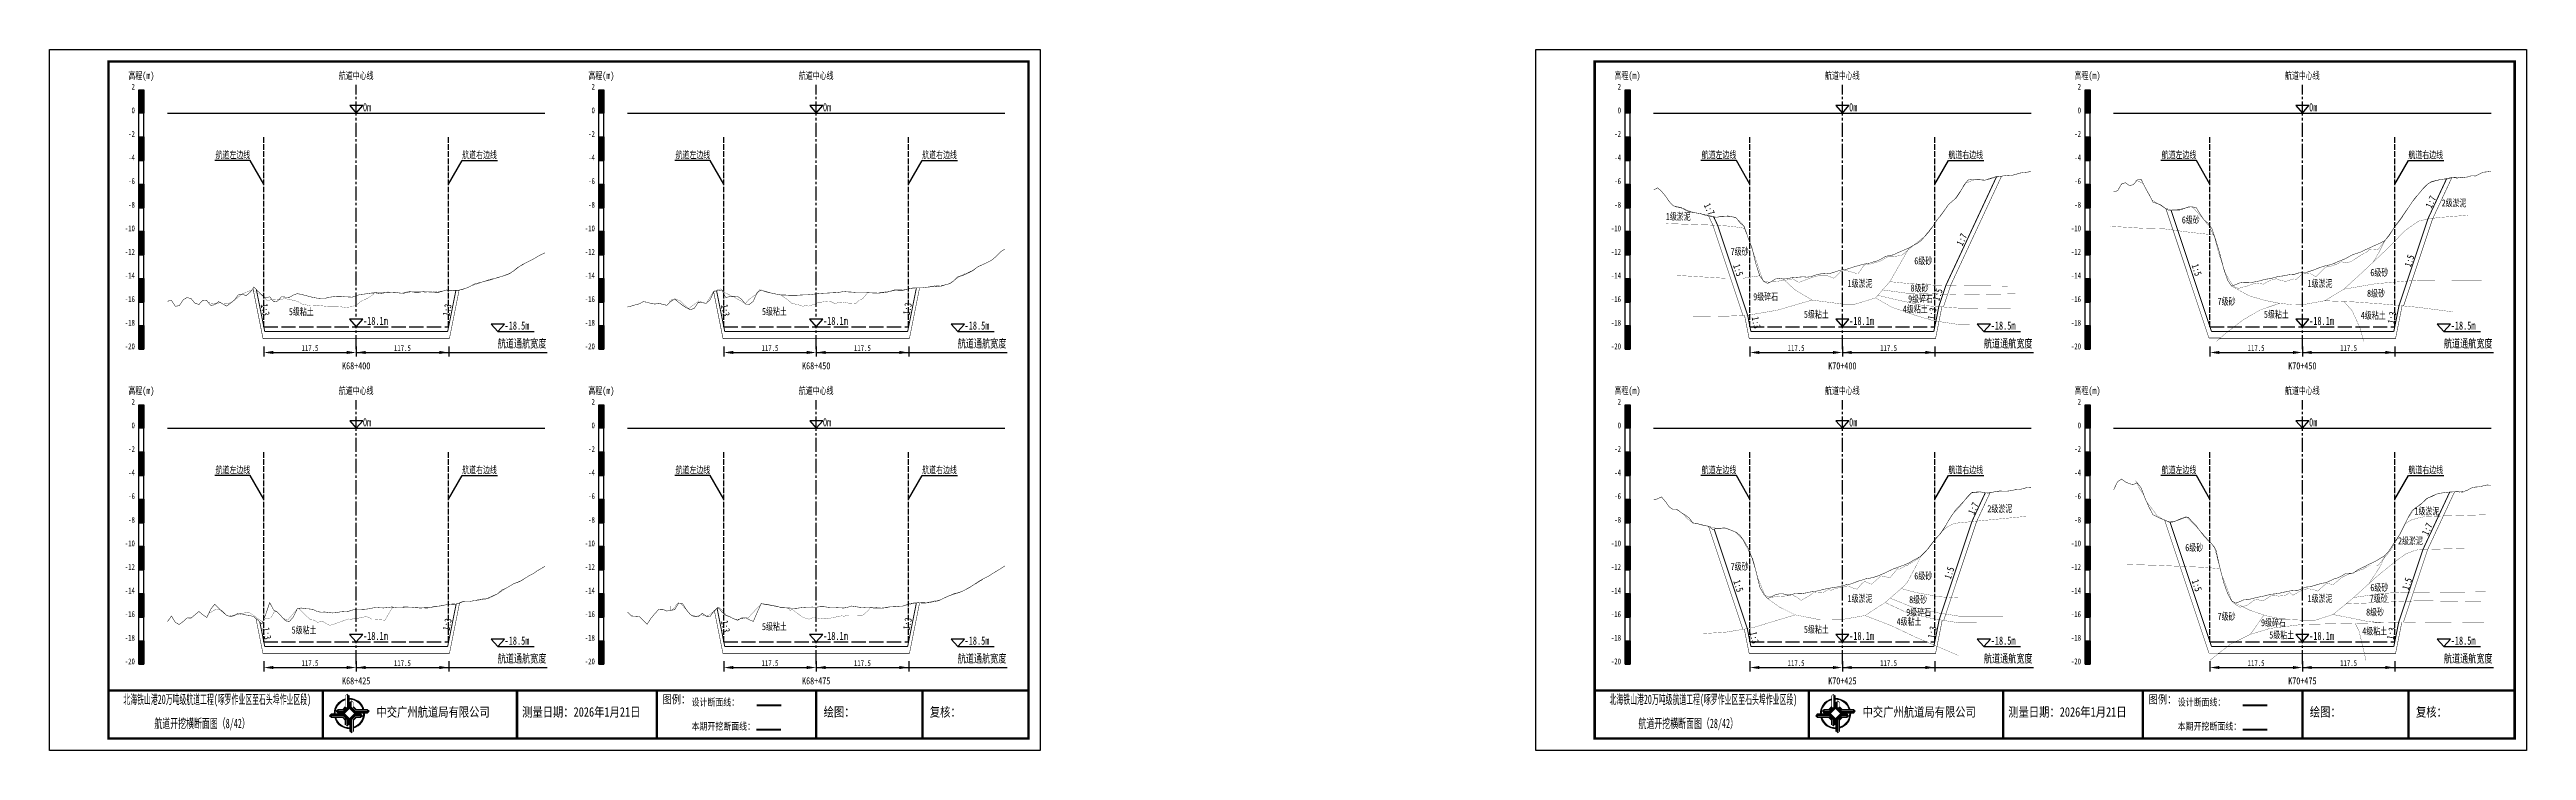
# Model space of a CAD drawing. Header units: millimetres. Extents: x 0 to 1680, y -8762 to 0.
# Drawn here: x 0 to 1050, y -4752 to -4455 of the extents above; entities that cross this region are included whole.
import ezdxf
from ezdxf.enums import TextEntityAlignment as Align

# ---------------------------------------------------------------- set-up
doc = ezdxf.new("R2010")
doc.units = ezdxf.units.MM
for name, pattern in [('ACAD_ISO02W100', [15, 12, -3]), ('ACAD_ISO05W100', [33, 24, -3, 0, -3, 0, -3]), ('CENTER2', [1.125, 0.75, -0.125, 0.125, -0.125])]:
    doc.linetypes.add(name, pattern=pattern)
for name, color, linetype in [('0-桩号', 1, 'Continuous'), ('0-航道左右边线标注', 8, 'Continuous'), ('1-疏浚底高', 7, 'Continuous'), ('1-通航宽度', 7, 'Continuous'), ('1-通航底高', 7, 'Continuous'), ('202601', 5, 'Continuous'), ('DMX', 20, 'Continuous'), ('L1', 7, 'Continuous'), ('图幅外框线', 145, 'Continuous'), ('地质分层', 6, 'Continuous'), ('坡比', 1, 'Continuous'), ('尺寸标注', 1, 'Continuous'), ('开挖线', 4, 'Continuous'), ('标尺', 7, 'Continuous'), ('超挖线', 3, 'Continuous'), ('辅助框', 7, 'Continuous'), ('通航底面线', 7, 'ACAD_ISO02W100')]:
    doc.layers.add(name, color=color, linetype=linetype)
doc.styles.get("Standard").update_dxf_attribs({"font": 'arial.ttf'})
doc.styles.add('仿宋', font='仿宋_GB2312.ttf', dxfattribs={"width": 0.8})
doc.styles.add('仿宋GB2312', font='仿宋_GB2312.ttf', dxfattribs={"width": 0.7, "height": 2.5})
doc.styles.add('仿宋体', font='仿宋_GB2312.ttf', dxfattribs={"width": 0.8})
doc.dimstyles.new('2000', dxfattribs={"dimtxt": 3, "dimasz": 2.5, "dimexe": 1.25, "dimexo": 0.625, "dimtad": 1, "dimlfac": 2, "dimdsep": 46, "dimtxsty": 'Standard', "dimcen": 2.5, "dimadec": 0, "dimazin": 0, "dimtfac": 1, "dimtmove": 0, "dimatfit": 3, "dimfxl": 0, "dimarcsym": 0})

msp = doc.modelspace()

# ---------------------------------------------------------------- texts
at = {"layer": '0-桩号', "style": '仿宋', "width": 0.8}
for s, p in [('K70+400', (760, -4589.0289)), ('K70+450', (955, -4589.0289)), ('K70+425', (760, -4722.5289)), ('K70+475', (955, -4722.5289))]:
    msp.add_text(s, height=3, dxfattribs=at).set_placement(p, align=Align.MIDDLE)
at = {"layer": '0-航道左右边线标注', "style": '仿宋', "width": 0.7}
for p in [(85.0598, -4502), (280.0598, -4502), (715.0598, -4502), (910.0598, -4502), (85.0598, -4635.5), (280.0598, -4635.5), (715.0598, -4635.5), (910.0598, -4635.5)]:
    msp.add_text('航道左边线', height=3, dxfattribs=at).set_placement(p, align=Align.BOTTOM_RIGHT)
for p in [(174.9402, -4502), (369.9402, -4502), (804.9402, -4502), (999.9402, -4502), (174.9402, -4635.5), (369.9402, -4635.5), (804.9402, -4635.5), (999.9402, -4635.5)]:
    msp.add_text('航道右边线', height=3, dxfattribs=at).set_placement(p, align=Align.BOTTOM_LEFT)
at = {"layer": '1-通航宽度', "style": '仿宋', "width": 0.7}
for p in [(190, -4582.35), (385, -4582.35), (820, -4582.35), (1015, -4582.35), (190, -4715.85), (385, -4715.85), (820, -4715.85), (1015, -4715.85)]:
    msp.add_text('航道通航宽度', height=3.5, dxfattribs=at).set_placement(p, align=Align.BOTTOM_LEFT)
at = {"layer": 'L1', "style": '仿宋', "width": 0.7}
for p in [(130, -4466.0289), (325, -4466.0289), (760, -4466.0289), (955, -4466.0289), (130, -4599.5289), (325, -4599.5289), (760, -4599.5289), (955, -4599.5289)]:
    msp.add_text('航道中心线', height=3, dxfattribs=at).set_placement(p, align=Align.MIDDLE_CENTER)
for p in [(132.8561, -4481.1797), (327.8561, -4481.1797), (762.8561, -4481.1797), (957.8561, -4481.1797), (132.8561, -4614.6797), (327.8561, -4614.6797), (762.8561, -4614.6797), (957.8561, -4614.6797)]:
    msp.add_text('0m ', height=3.5, dxfattribs=at).set_placement(p)
at = {"layer": '地质分层', "linetype": 'Continuous', "width": 0.7}
for s, style, p in [('1级淤泥', '仿宋体', (690.4324, -4525.7239)), ('6级砂', '仿宋GB2312', (907.7019, -4527.1794)), ('2级淤泥', '仿宋体', (1019.3069, -4519.9959)), ('7级砂', '仿宋GB2312', (716.4506, -4540.5847)), ('6级砂', '仿宋GB2312', (794.2871, -4544.5451)), ('1级淤泥', '仿宋体', (767.5027, -4554.0994)), ('8级砂', '仿宋GB2312', (792.7122, -4556.0543)), ('1级淤泥', '仿宋体', (962.5027, -4554.0994)), ('8级砂', '仿宋GB2312', (986.2212, -4558.252)), ('6级砂', '仿宋GB2312', (987.6053, -4549.4914)), ('5级粘土', '仿宋GB2312', (106.714, -4566.0492)), ('5级粘土', '仿宋GB2312', (307.2841, -4565.9878)), ('9级碎石', '仿宋GB2312', (727.4631, -4559.7251)), ('5级粘土', '仿宋体', (748.9878, -4567.1852)), ('4级粘土', '仿宋GB2312', (790.8897, -4564.9557)), ('9级碎石', '仿宋GB2312', (793.1308, -4560.6213)), ('7级砂', '仿宋GB2312', (922.8536, -4561.7115)), ('5级粘土', '仿宋体', (943.9878, -4567.1852)), ('4级粘土', '仿宋GB2312', (985.0362, -4567.6374)), ('2级淤泥', '仿宋体', (826.747, -4649.5616)), ('1级淤泥', '仿宋体', (1007.7977, -4650.5979)), ('2级淤泥', '仿宋体', (1000.8191, -4663.1741)), ('7级砂', '仿宋GB2312', (716.4506, -4674.0847)), ('6级砂', '仿宋GB2312', (909.1561, -4666.0405)), ('6级砂', '仿宋GB2312', (794.2871, -4678.0451)), ('6级砂', '仿宋GB2312', (987.6053, -4682.9914)), ('1级淤泥', '仿宋体', (767.5027, -4687.5994)), ('9级碎石', '仿宋GB2312', (792.3323, -4693.4367)), ('8级砂', '仿宋GB2312', (792.0938, -4688.0896)), ('7级砂', '仿宋GB2312', (922.8536, -4695.2115)), ('1级淤泥', '仿宋体', (962.5027, -4687.5994)), ('8级砂', '仿宋GB2312', (985.817, -4693.3513)), ('7级砂', '仿宋GB2312', (987.3777, -4687.5412)), ('5级粘土', '仿宋GB2312', (107.9007, -4700.9721)), ('5级粘土', '仿宋GB2312', (307.2841, -4699.4878)), ('5级粘土', '仿宋体', (748.9878, -4700.6852)), ('4级粘土', '仿宋GB2312', (788.2646, -4697.4086)), ('9级碎石', '仿宋GB2312', (942.7393, -4697.8334)), ('5级粘土', '仿宋体', (946.2414, -4703.0658)), ('4级粘土', '仿宋GB2312', (985.6428, -4701.4496))]:
    msp.add_text(s, height=3, dxfattribs=dict(at, style=style)).set_placement(p, align=Align.MIDDLE_CENTER)
at = {"layer": '坡比', "style": '仿宋体'}
for s, rotation, width, p in [('1:7', 295, 0.8, (703.6028, -4522.6154)), ('1:7', 65, 0.8, (1009.4551, -4519.5525)), ('1:7', 65, 0.8, (810.5801, -4535.525)), ('1:5', 288, 0.8, (715.8336, -4548.4421)), ('1:5', 288, 0.8, (910.2191, -4548.3668)), ('1:5', 72, 0.8, (1000.339, -4544.5169)), ('1:5', 72, 0.8, (800.4055, -4558.8431)), ('1:3', 281, 0.7, (91.417, -4565.2201)), ('1:3', 79, 0.7, (168.5542, -4565.3644)), ('1:3', 281, 0.7, (286.4718, -4565.4942)), ('1:3', 79, 0.7, (363.6562, -4564.8545)), ('1:3', 79, 0.8, (798.0599, -4566.8709)), ('1:3', 79, 0.8, (992.9646, -4568.5798)), ('1:3', 281, 0.8, (723.4817, -4570.6749)), ('1:7', 65, 0.8, (815.5275, -4649.4482)), ('1:7', 65, 0.8, (1007.9271, -4658.2115)), ('1:5', 288, 0.8, (715.9407, -4682.2801)), ('1:5', 72, 0.8, (805.3183, -4676.7705)), ('1:5', 288, 0.8, (910.2679, -4682.0542)), ('1:5', 72, 0.8, (999.3909, -4681.4012)), ('1:3', 281, 0.7, (92.1548, -4702.4091)), ('1:3', 79, 0.7, (168.606, -4698.6054)), ('1:3', 281, 0.7, (286.5583, -4699.4266)), ('1:3', 79, 0.7, (363.6624, -4698.3234)), ('1:3', 281, 0.8, (722.6928, -4704.1805)), ('1:3', 79, 0.8, (798.0864, -4701.9444)), ('1:3', 79, 0.8, (992.6935, -4702.4199))]:
    msp.add_text(s, height=3, rotation=rotation, dxfattribs=dict(at, width=width)).set_placement(p, align=Align.MIDDLE)
at = {"layer": '辅助框', "color": 7, "style": '仿宋GB2312'}
for s, width, p in [('北海铁山港20万吨级航道工程(啄罗作业区至石头埠作业区段)', 0.52, (71.0923, -4730.3413)), ('北海铁山港20万吨级航道工程(啄罗作业区至石头埠作业区段)', 0.52, (701.0923, -4730.3413)), ('         航道开挖横断面图（8/42）', 0.6, (56.9466, -4740.5285)), ('         航道开挖横断面图（28/42）', 0.6, (686.9466, -4740.5285))]:
    msp.add_text(s, height=4, dxfattribs=dict(at, width=width)).set_placement(p, align=Align.MIDDLE_CENTER)
at = {"layer": '辅助框', "lineweight": 0, "char_height": 4, "width": 115.886347, "attachment_point": 1}
for s, insert in [('{\\fKaiTi|b0|i0|c134|p49;\\W0.8;中交广州航道局有限公司}', (138.5829, -4733.682)), ('{\\fKaiTi|b0|i0|c134|p49;\\W0.8;测量日期：2026年1月21日}', (200.3284, -4733.682)), ('{\\fKaiTi|b0|i0|c134|p49;\\W0.8;绘图：}', (328.1551, -4733.682)), ('{\\fKaiTi|b0|i0|c134|p49;\\W0.8;复核：}', (373.1551, -4733.682)), ('{\\fKaiTi|b0|i0|c134|p49;\\W0.8;中交广州航道局有限公司}', (768.5829, -4733.682)), ('{\\fKaiTi|b0|i0|c134|p49;\\W0.8;测量日期：2026年1月21日}', (830.3284, -4733.682)), ('{\\fKaiTi|b0|i0|c134|p49;\\W0.8;绘图：}', (958.1551, -4733.682)), ('{\\fKaiTi|b0|i0|c134|p49;\\W0.8;复核：}', (1003.1551, -4733.682))]:
    msp.add_mtext(s, dxfattribs=dict(at, insert=insert))
at = {"layer": '辅助框', "char_height": 3.5, "width": 20.652058, "attachment_point": 1, "style": '仿宋'}
for insert in [(259.8269, -4728.632), (889.8269, -4728.632)]:
    msp.add_mtext('{\\C3;图例：}', dxfattribs=dict(at, insert=insert))
at = {"layer": '辅助框', "color": 7, "lineweight": 50, "char_height": 3, "width": 26.24717, "attachment_point": 1, "style": '仿宋'}
for insert in [(272.1654, -4730.0513), (902.1654, -4730.0513)]:
    msp.add_mtext('设计断面线：', dxfattribs=dict(at, insert=insert))
at = {"layer": '辅助框', "color": 1, "char_height": 3, "width": 26.24717, "attachment_point": 1, "style": '仿宋'}
for insert in [(272.1654, -4740.2604), (902.1654, -4740.2604)]:
    msp.add_mtext('本期开挖断面线：', dxfattribs=dict(at, insert=insert))

# ---------------------------------------------------------------- blocks, each defined once
blk = doc.blocks.new('标尺')
at = {"layer": '标尺', "linetype": 'Continuous'}
for points in [[(-2.11667, 100), (0, 100), (0, 90), (-2.11667, 90)], [(-2.11667, 80), (0, 80), (0, 70), (-2.11667, 70)], [(-2.11667, 60), (0, 60), (0, 50), (-2.11667, 50)], [(-2.11667, 40), (0, 40), (0, 30), (-2.11667, 30)], [(-2.11667, 20), (0, 20), (0, 10), (-2.11667, 10)], [(-2.11667, 0), (0, 0), (0, -10), (-2.11667, -10)]]:
    blk.add_hatch(color=256, dxfattribs=at).paths.add_polyline_path(points)
for p, q in [((-2.11667, -10), (-2.11667, 100)), ((0, -10), (0, 100)), ((-2.11667, 80), (0, 80)), ((-2.11667, 70), (0, 70)), ((-2.11667, 60), (0, 60)), ((-2.11667, 50), (0, 50)), ((-2.11667, 40), (0, 40)), ((-2.11667, 30), (0, 30)), ((-2.11667, 20), (0, 20)), ((-2.11667, 10), (0, 10)), ((-2.11667, 0), (0, 0)), ((-2.11667, -10), (0, -10))]:
    blk.add_line(p, q, dxfattribs=at)
at = {"layer": '标尺'}
for points in [[(-2.11667, 100), (0, 100), (0, 90), (-2.11667, 90)], [(-2.11667, 100), (0, 100), (0, 90), (-2.11667, 90)], [(-2.11667, 80), (0, 80), (0, 70), (-2.11667, 70)], [(-2.11667, 80), (0, 80), (0, 70), (-2.11667, 70)], [(-2.11667, 60), (0, 60), (0, 50), (-2.11667, 50)], [(-2.11667, 60), (0, 60), (0, 50), (-2.11667, 50)], [(-2.11667, 40), (0, 40), (0, 30), (-2.11667, 30)], [(-2.11667, 40), (0, 40), (0, 30), (-2.11667, 30)], [(-2.11667, 20), (0, 20), (0, 10), (-2.11667, 10)], [(-2.11667, 20), (0, 20), (0, 10), (-2.11667, 10)], [(-2.11667, 0), (0, 0), (0, -10), (-2.11667, -10)], [(-2.11667, 0), (0, 0), (0, -10), (-2.11667, -10)]]:
    blk.add_lwpolyline(points, close=True, dxfattribs=at)
at = {"layer": '标尺', "style": '仿宋GB2312', "width": 0.7}
blk.add_text('高程(m)', height=3, dxfattribs=at).set_placement((-1.05833, 106), align=Align.MIDDLE_CENTER)
for s, p in [('2', (-3.81667, 100)), ('0', (-3.81667, 90)), ('-2', (-3.81667, 80)), ('-4', (-3.81667, 70)), ('-6', (-3.81667, 60)), ('-10', (-3.81667, 40)), ('-8', (-3.81667, 50)), ('-12', (-3.81667, 30)), ('-14', (-3.81667, 20)), ('-16', (-3.81667, 10)), ('-18', (-3.81667, 0)), ('-20', (-3.81667, -10))]:
    blk.add_text(s, height=2.5, dxfattribs=at).set_placement(p, align=Align.RIGHT)
blk = doc.blocks.new('*D201')
at = {"layer": 'Defpoints', "color": 0, "ltscale": 0.5}
for p in [(90.8, -4572.5), (130, -4572.5), (130, -4583.4)]:
    blk.add_point(p, dxfattribs=at)
at = {"layer": '尺寸标注', "color": 0, "lineweight": -2, "ltscale": 0.5}
for p, q in [((90.8, -4580.8), (90.8, -4585)), ((94.8, -4583.4), (126, -4583.4)), ((130, -4580.8), (130, -4585))]:
    blk.add_line(p, q, dxfattribs=at)
at = {"layer": '尺寸标注', "color": 0, "ltscale": 0.5}
for points in [[(94.8, -4582.7), (94.8, -4584), (90.8, -4583.4)], [(126, -4582.7), (126, -4584), (130, -4583.4)]]:
    blk.add_solid(points, dxfattribs=at)
at = {"layer": '尺寸标注', "color": 0, "ltscale": 0.5, "insert": (110.4, -4581.5), "char_height": 2.5, "attachment_point": 5, "style": '仿宋GB2312'}
blk.add_mtext('117.5', dxfattribs=at)
blk = doc.blocks.new('*D202')
at = {"layer": 'Defpoints', "color": 0, "ltscale": 0.5}
for p in [(90.8, -4706), (130, -4706), (130, -4716.9)]:
    blk.add_point(p, dxfattribs=at)
at = {"layer": '尺寸标注', "color": 0, "lineweight": -2, "ltscale": 0.5}
for p, q in [((90.8, -4714.2), (90.8, -4718.5)), ((130, -4714.2), (130, -4718.5)), ((94.8, -4716.9), (126, -4716.9))]:
    blk.add_line(p, q, dxfattribs=at)
at = {"layer": '尺寸标注', "color": 0, "ltscale": 0.5}
for points in [[(94.8, -4716.2), (94.8, -4717.5), (90.8, -4716.9)], [(126, -4716.2), (126, -4717.5), (130, -4716.9)]]:
    blk.add_solid(points, dxfattribs=at)
at = {"layer": '尺寸标注', "color": 0, "ltscale": 0.5, "insert": (110.4, -4715), "char_height": 2.5, "attachment_point": 5, "style": '仿宋GB2312'}
blk.add_mtext('117.5', dxfattribs=at)
blk = doc.blocks.new('*D203')
at = {"layer": 'Defpoints', "color": 0, "ltscale": 0.5}
for p in [(285.8, -4572.5), (325, -4572.5), (325, -4583.4)]:
    blk.add_point(p, dxfattribs=at)
at = {"layer": '尺寸标注', "color": 0, "lineweight": -2, "ltscale": 0.5}
for p, q in [((285.8, -4580.8), (285.8, -4585)), ((289.8, -4583.4), (321, -4583.4)), ((325, -4580.8), (325, -4585))]:
    blk.add_line(p, q, dxfattribs=at)
at = {"layer": '尺寸标注', "color": 0, "ltscale": 0.5}
for points in [[(289.8, -4582.7), (289.8, -4584), (285.8, -4583.4)], [(321, -4582.7), (321, -4584), (325, -4583.4)]]:
    blk.add_solid(points, dxfattribs=at)
at = {"layer": '尺寸标注', "color": 0, "ltscale": 0.5, "insert": (305.4, -4581.5), "char_height": 2.5, "attachment_point": 5, "style": '仿宋GB2312'}
blk.add_mtext('117.5', dxfattribs=at)
blk = doc.blocks.new('*D204')
at = {"layer": 'Defpoints', "color": 0, "ltscale": 0.5}
for p in [(285.8, -4706), (325, -4706), (325, -4716.9)]:
    blk.add_point(p, dxfattribs=at)
at = {"layer": '尺寸标注', "color": 0, "lineweight": -2, "ltscale": 0.5}
for p, q in [((285.8, -4714.2), (285.8, -4718.5)), ((325, -4714.2), (325, -4718.5)), ((289.8, -4716.9), (321, -4716.9))]:
    blk.add_line(p, q, dxfattribs=at)
at = {"layer": '尺寸标注', "color": 0, "ltscale": 0.5}
for points in [[(289.8, -4716.2), (289.8, -4717.5), (285.8, -4716.9)], [(321, -4716.2), (321, -4717.5), (325, -4716.9)]]:
    blk.add_solid(points, dxfattribs=at)
at = {"layer": '尺寸标注', "color": 0, "ltscale": 0.5, "insert": (305.4, -4715), "char_height": 2.5, "attachment_point": 5, "style": '仿宋GB2312'}
blk.add_mtext('117.5', dxfattribs=at)
blk = doc.blocks.new('*D142')
at = {"layer": 'Defpoints', "color": 0, "ltscale": 0.5}
for p in [(130, -4572.5), (169.2, -4572.5), (169.2, -4583.4)]:
    blk.add_point(p, dxfattribs=at)
at = {"layer": '尺寸标注', "color": 0, "lineweight": -2, "ltscale": 0.5}
for p, q in [((130, -4580.8), (130, -4585)), ((134, -4583.4), (165.2, -4583.4)), ((169.2, -4580.8), (169.2, -4585))]:
    blk.add_line(p, q, dxfattribs=at)
at = {"layer": '尺寸标注', "color": 0, "ltscale": 0.5}
for points in [[(134, -4582.7), (134, -4584), (130, -4583.4)], [(165.2, -4582.7), (165.2, -4584), (169.2, -4583.4)]]:
    blk.add_solid(points, dxfattribs=at)
at = {"layer": '尺寸标注', "color": 0, "ltscale": 0.5, "insert": (149.6, -4581.5), "char_height": 2.5, "attachment_point": 5, "style": '仿宋GB2312'}
blk.add_mtext('117.5', dxfattribs=at)
blk = doc.blocks.new('*D143')
at = {"layer": 'Defpoints', "color": 0, "ltscale": 0.5}
for p in [(130, -4706), (169.2, -4706), (169.2, -4716.9)]:
    blk.add_point(p, dxfattribs=at)
at = {"layer": '尺寸标注', "color": 0, "lineweight": -2, "ltscale": 0.5}
for p, q in [((130, -4714.2), (130, -4718.5)), ((169.2, -4714.2), (169.2, -4718.5)), ((134, -4716.9), (165.2, -4716.9))]:
    blk.add_line(p, q, dxfattribs=at)
at = {"layer": '尺寸标注', "color": 0, "ltscale": 0.5}
for points in [[(134, -4716.2), (134, -4717.5), (130, -4716.9)], [(165.2, -4716.2), (165.2, -4717.5), (169.2, -4716.9)]]:
    blk.add_solid(points, dxfattribs=at)
at = {"layer": '尺寸标注', "color": 0, "ltscale": 0.5, "insert": (149.6, -4715), "char_height": 2.5, "attachment_point": 5, "style": '仿宋GB2312'}
blk.add_mtext('117.5', dxfattribs=at)
blk = doc.blocks.new('*D144')
at = {"layer": 'Defpoints', "color": 0, "ltscale": 0.5}
for p in [(325, -4572.5), (364.2, -4572.5), (364.2, -4583.4)]:
    blk.add_point(p, dxfattribs=at)
at = {"layer": '尺寸标注', "color": 0, "lineweight": -2, "ltscale": 0.5}
for p, q in [((325, -4580.8), (325, -4585)), ((329, -4583.4), (360.2, -4583.4)), ((364.2, -4580.8), (364.2, -4585))]:
    blk.add_line(p, q, dxfattribs=at)
at = {"layer": '尺寸标注', "color": 0, "ltscale": 0.5}
for points in [[(329, -4582.7), (329, -4584), (325, -4583.4)], [(360.2, -4582.7), (360.2, -4584), (364.2, -4583.4)]]:
    blk.add_solid(points, dxfattribs=at)
at = {"layer": '尺寸标注', "color": 0, "ltscale": 0.5, "insert": (344.6, -4581.5), "char_height": 2.5, "attachment_point": 5, "style": '仿宋GB2312'}
blk.add_mtext('117.5', dxfattribs=at)
blk = doc.blocks.new('*D145')
at = {"layer": 'Defpoints', "color": 0, "ltscale": 0.5}
for p in [(325, -4706), (364.2, -4706), (364.2, -4716.9)]:
    blk.add_point(p, dxfattribs=at)
at = {"layer": '尺寸标注', "color": 0, "lineweight": -2, "ltscale": 0.5}
for p, q in [((325, -4714.2), (325, -4718.5)), ((364.2, -4714.2), (364.2, -4718.5)), ((329, -4716.9), (360.2, -4716.9))]:
    blk.add_line(p, q, dxfattribs=at)
at = {"layer": '尺寸标注', "color": 0, "ltscale": 0.5}
for points in [[(329, -4716.2), (329, -4717.5), (325, -4716.9)], [(360.2, -4716.2), (360.2, -4717.5), (364.2, -4716.9)]]:
    blk.add_solid(points, dxfattribs=at)
at = {"layer": '尺寸标注', "color": 0, "ltscale": 0.5, "insert": (344.6, -4715), "char_height": 2.5, "attachment_point": 5, "style": '仿宋GB2312'}
blk.add_mtext('117.5', dxfattribs=at)
blk = doc.blocks.new('通航底高')
at = {"layer": '1-通航底高'}
for p, q in [((-2.8, 3.2), (0, 0)), ((2.8, 3.2), (-2.8, 3.2)), ((0, 0), (2.8, 3.2))]:
    blk.add_line(p, q, dxfattribs=at)
at = {"layer": '1-通航底高', "style": '仿宋', "width": 0.7}
blk.add_attdef('通航底高', (2.9, 0.8), '', height=3.5, dxfattribs=at)
blk = doc.blocks.new('疏浚底高')
at = {"layer": '1-疏浚底高'}
for p, q in [((-2.8, 3.2), (0, 0)), ((2.8, 3.2), (-2.8, 3.2)), ((0, 0), (2.8, 3.2)), ((0, 0), (15.5, 0))]:
    blk.add_line(p, q, dxfattribs=at)
at = {"layer": '1-疏浚底高', "style": '仿宋', "width": 0.7}
blk.add_attdef('疏浚底高', (2.9, 0.8), '', height=3.5, dxfattribs=at)
blk = doc.blocks.new('*D244')
at = {"layer": 'Defpoints', "color": 0}
for p in [(720.8, -4572.5), (760, -4572.5), (760, -4583.4)]:
    blk.add_point(p, dxfattribs=at)
at = {"layer": '尺寸标注', "color": 0, "lineweight": -2, "ltscale": 0.5}
for p, q in [((720.8, -4580.8), (720.8, -4585)), ((724.8, -4583.4), (756, -4583.4)), ((760, -4580.8), (760, -4585))]:
    blk.add_line(p, q, dxfattribs=at)
at = {"layer": '尺寸标注', "color": 0}
for points in [[(724.8, -4582.7), (724.8, -4584), (720.8, -4583.4)], [(756, -4584), (756, -4582.7), (760, -4583.4)]]:
    blk.add_solid(points, dxfattribs=at)
at = {"layer": '尺寸标注', "color": 0, "insert": (740.4, -4581.5), "char_height": 2.5, "attachment_point": 5, "style": '仿宋GB2312'}
blk.add_mtext('117.5', dxfattribs=at)
blk = doc.blocks.new('*D245')
at = {"layer": 'Defpoints', "color": 0}
for p in [(720.8, -4706), (760, -4706), (760, -4716.9)]:
    blk.add_point(p, dxfattribs=at)
at = {"layer": '尺寸标注', "color": 0, "lineweight": -2, "ltscale": 0.5}
for p, q in [((720.8, -4714.2), (720.8, -4718.5)), ((760, -4714.2), (760, -4718.5)), ((724.8, -4716.9), (756, -4716.9))]:
    blk.add_line(p, q, dxfattribs=at)
at = {"layer": '尺寸标注', "color": 0}
for points in [[(724.8, -4716.2), (724.8, -4717.5), (720.8, -4716.9)], [(756, -4717.5), (756, -4716.2), (760, -4716.9)]]:
    blk.add_solid(points, dxfattribs=at)
at = {"layer": '尺寸标注', "color": 0, "insert": (740.4, -4715), "char_height": 2.5, "attachment_point": 5, "style": '仿宋GB2312'}
blk.add_mtext('117.5', dxfattribs=at)
blk = doc.blocks.new('*D246')
at = {"layer": 'Defpoints', "color": 0}
for p in [(915.8, -4572.5), (955, -4572.5), (955, -4583.4)]:
    blk.add_point(p, dxfattribs=at)
at = {"layer": '尺寸标注', "color": 0, "lineweight": -2, "ltscale": 0.5}
for p, q in [((915.8, -4580.8), (915.8, -4585)), ((919.8, -4583.4), (951, -4583.4)), ((955, -4580.8), (955, -4585))]:
    blk.add_line(p, q, dxfattribs=at)
at = {"layer": '尺寸标注', "color": 0}
for points in [[(919.8, -4582.7), (919.8, -4584), (915.8, -4583.4)], [(951, -4584), (951, -4582.7), (955, -4583.4)]]:
    blk.add_solid(points, dxfattribs=at)
at = {"layer": '尺寸标注', "color": 0, "insert": (935.4, -4581.5), "char_height": 2.5, "attachment_point": 5, "style": '仿宋GB2312'}
blk.add_mtext('117.5', dxfattribs=at)
blk = doc.blocks.new('*D247')
at = {"layer": 'Defpoints', "color": 0}
for p in [(915.8, -4706), (955, -4706), (955, -4716.9)]:
    blk.add_point(p, dxfattribs=at)
at = {"layer": '尺寸标注', "color": 0, "lineweight": -2, "ltscale": 0.5}
for p, q in [((915.8, -4714.2), (915.8, -4718.5)), ((955, -4714.2), (955, -4718.5)), ((919.8, -4716.9), (951, -4716.9))]:
    blk.add_line(p, q, dxfattribs=at)
at = {"layer": '尺寸标注', "color": 0}
for points in [[(919.8, -4716.2), (919.8, -4717.5), (915.8, -4716.9)], [(951, -4717.5), (951, -4716.2), (955, -4716.9)]]:
    blk.add_solid(points, dxfattribs=at)
at = {"layer": '尺寸标注', "color": 0, "insert": (935.4, -4715), "char_height": 2.5, "attachment_point": 5, "style": '仿宋GB2312'}
blk.add_mtext('117.5', dxfattribs=at)
blk = doc.blocks.new('*D301')
at = {"layer": 'Defpoints', "color": 0}
for p in [(760, -4572.5), (799.2, -4572.5), (799.2, -4583.4)]:
    blk.add_point(p, dxfattribs=at)
at = {"layer": '尺寸标注', "color": 0, "lineweight": -2, "ltscale": 0.5}
for p, q in [((760, -4580.8), (760, -4585)), ((764, -4583.4), (795.2, -4583.4)), ((799.2, -4580.8), (799.2, -4585))]:
    blk.add_line(p, q, dxfattribs=at)
at = {"layer": '尺寸标注', "color": 0}
for points in [[(764, -4582.7), (764, -4584), (760, -4583.4)], [(795.2, -4584), (795.2, -4582.7), (799.2, -4583.4)]]:
    blk.add_solid(points, dxfattribs=at)
at = {"layer": '尺寸标注', "color": 0, "insert": (779.6, -4581.5), "char_height": 2.5, "attachment_point": 5, "style": '仿宋GB2312'}
blk.add_mtext('117.5', dxfattribs=at)
blk = doc.blocks.new('*D302')
at = {"layer": 'Defpoints', "color": 0}
for p in [(760, -4706), (799.2, -4706), (799.2, -4716.9)]:
    blk.add_point(p, dxfattribs=at)
at = {"layer": '尺寸标注', "color": 0, "lineweight": -2, "ltscale": 0.5}
for p, q in [((760, -4714.2), (760, -4718.5)), ((799.2, -4714.2), (799.2, -4718.5)), ((764, -4716.9), (795.2, -4716.9))]:
    blk.add_line(p, q, dxfattribs=at)
at = {"layer": '尺寸标注', "color": 0}
for points in [[(764, -4716.2), (764, -4717.5), (760, -4716.9)], [(795.2, -4717.5), (795.2, -4716.2), (799.2, -4716.9)]]:
    blk.add_solid(points, dxfattribs=at)
at = {"layer": '尺寸标注', "color": 0, "insert": (779.6, -4715), "char_height": 2.5, "attachment_point": 5, "style": '仿宋GB2312'}
blk.add_mtext('117.5', dxfattribs=at)
blk = doc.blocks.new('*D303')
at = {"layer": 'Defpoints', "color": 0}
for p in [(955, -4572.5), (994.2, -4572.5), (994.2, -4583.4)]:
    blk.add_point(p, dxfattribs=at)
at = {"layer": '尺寸标注', "color": 0, "lineweight": -2, "ltscale": 0.5}
for p, q in [((955, -4580.8), (955, -4585)), ((959, -4583.4), (990.2, -4583.4)), ((994.2, -4580.8), (994.2, -4585))]:
    blk.add_line(p, q, dxfattribs=at)
at = {"layer": '尺寸标注', "color": 0}
for points in [[(959, -4582.7), (959, -4584), (955, -4583.4)], [(990.2, -4584), (990.2, -4582.7), (994.2, -4583.4)]]:
    blk.add_solid(points, dxfattribs=at)
at = {"layer": '尺寸标注', "color": 0, "insert": (974.6, -4581.5), "char_height": 2.5, "attachment_point": 5, "style": '仿宋GB2312'}
blk.add_mtext('117.5', dxfattribs=at)
blk = doc.blocks.new('*D304')
at = {"layer": 'Defpoints', "color": 0}
for p in [(955, -4706), (994.2, -4706), (994.2, -4716.9)]:
    blk.add_point(p, dxfattribs=at)
at = {"layer": '尺寸标注', "color": 0, "lineweight": -2, "ltscale": 0.5}
for p, q in [((955, -4714.2), (955, -4718.5)), ((994.2, -4714.2), (994.2, -4718.5)), ((959, -4716.9), (990.2, -4716.9))]:
    blk.add_line(p, q, dxfattribs=at)
at = {"layer": '尺寸标注', "color": 0}
for points in [[(959, -4716.2), (959, -4717.5), (955, -4716.9)], [(990.2, -4717.5), (990.2, -4716.2), (994.2, -4716.9)]]:
    blk.add_solid(points, dxfattribs=at)
at = {"layer": '尺寸标注', "color": 0, "insert": (974.6, -4715), "char_height": 2.5, "attachment_point": 5, "style": '仿宋GB2312'}
blk.add_mtext('117.5', dxfattribs=at)

# ---------------------------------------------------------------- dimensions: what is measured, and where the dimension line sits
at = {"layer": '尺寸标注', "ltscale": 0.5}
for p1, p2, distance, picture, middle in [((720.8333, -4572.5), (760, -4572.5), -10.8529, '*D244', (740.4167, -4581.4565)), ((760, -4572.5), (799.1667, -4572.5), -10.8529, '*D301', (779.5833, -4581.4565)), ((915.8333, -4572.5), (955, -4572.5), -10.8527, '*D246', (935.4167, -4581.4562)), ((955, -4572.5), (994.1667, -4572.5), -10.8526, '*D303', (974.5833, -4581.4562)), ((720.8333, -4706), (760, -4706), -10.8529, '*D245', (740.4167, -4714.9565)), ((760, -4706), (799.1667, -4706), -10.8529, '*D302', (779.5833, -4714.9564)), ((915.8333, -4706), (955, -4706), -10.8526, '*D247', (935.4167, -4714.9562)), ((955, -4706), (994.1667, -4706), -10.8526, '*D304', (974.5833, -4714.9562))]:
    dim = msp.add_aligned_dim(p1=p1, p2=p2, distance=distance, dimstyle='2000', override={"dimtxt": 3.5, "dimasz": 4, "dimexe": 1.6, "dimexo": 8.25, "dimlfac": 3, "dimtxsty": '仿宋GB2312'}, dxfattribs=at)
    dim.commit()
    dim.dimension.update_dxf_attribs({"geometry": picture, "text_midpoint": middle})

# ---------------------------------------------------------------- hatches: boundary and pattern name
at = {"layer": '辅助框'}
h = msp.add_hatch(color=5, dxfattribs=at)
edge = h.paths.add_edge_path()
edge.add_ellipse((127.1049, -4736.3494), major_axis=(-6.0171, 0), ratio=0.999999983, start_angle=-73.2117177, end_angle=1.4467621, ccw=False)
edge.add_line((125.367, -4730.5887), (125.367, -4730.1676))
edge.add_ellipse((127.1049, -4736.3494), major_axis=(-6.4215, 0), ratio=0.999999983, start_angle=-74.2971998, end_angle=1.3568951)
edge.add_line((120.6852, -4736.5014), (121.0897, -4736.5013))
edge = h.paths.add_edge_path()
edge.add_ellipse((127.1049, -4736.3494), major_axis=(-6.0171, 0), ratio=0.999999983, start_angle=196.7802888, end_angle=271.4309187, ccw=False)
edge.add_line((132.8658, -4734.6122), (133.2869, -4734.6122))
edge.add_ellipse((127.1049, -4736.3494), major_axis=(-6.4215, 0), ratio=0.999999983, start_angle=195.6953324, end_angle=271.3407922)
edge.add_line((126.9546, -4729.9297), (126.9546, -4730.3342))
edge = h.paths.add_edge_path()
edge.add_ellipse((127.1049, -4736.3494), major_axis=(-6.4215, 0), ratio=0.999999983, start_angle=105.7065267, end_angle=181.333632)
edge.add_line((133.5246, -4736.1999), (133.1201, -4736.1999))
edge.add_ellipse((127.1049, -4736.3494), major_axis=(-6.0171, 0), ratio=0.999999983, start_angle=106.7923276, end_angle=181.4233031, ccw=False)
edge.add_line((128.8433, -4742.1099), (128.8433, -4742.531))
edge = h.paths.add_edge_path()
edge.add_ellipse((127.1049, -4736.3494), major_axis=(6.0171, 0), ratio=0.999999983, start_angle=196.8039056, end_angle=271.4347581, ccw=False)
edge.add_line((121.3448, -4738.0889), (120.9236, -4738.089))
edge.add_ellipse((127.1049, -4736.3494), major_axis=(6.4215, 0), ratio=0.999999983, start_angle=195.7186902, end_angle=271.3444001)
edge.add_line((127.2556, -4742.769), (127.2556, -4742.3646))
h = msp.add_hatch(color=5, dxfattribs=at)
h.paths.add_polyline_path([(129.2304, -4736.1999), (134.7087, -4736.1999), (135.4866, -4735.421), (134.6781, -4734.6122), (129.9177, -4734.6122), (128.8422, -4733.5357), (128.8422, -4731.5891), (128.0469, -4730.7929), (127.2551, -4731.5883), (127.2551, -4734.2239)])
h.paths.add_polyline_path([(128.0639, -4733.8354), (128.0639, -4731.1098), (128.6619, -4731.7105), (128.6619, -4733.6552), (129.8298, -4734.7918), (134.5892, -4734.7918), (135.1869, -4735.3908), (129.6192, -4735.3908)], flags=16)
h = msp.add_hatch(color=5, dxfattribs=at)
edge = h.paths.add_edge_path()
edge.add_ellipse((757.1049, -4736.3494), major_axis=(-6.0171, 0), ratio=0.999999983, start_angle=-73.2117177, end_angle=1.4467621, ccw=False)
edge.add_line((755.367, -4730.5887), (755.367, -4730.1676))
edge.add_ellipse((757.1049, -4736.3494), major_axis=(-6.4215, 0), ratio=0.999999983, start_angle=-74.2971998, end_angle=1.3568951)
edge.add_line((750.6852, -4736.5014), (751.0897, -4736.5013))
edge = h.paths.add_edge_path()
edge.add_ellipse((757.1049, -4736.3494), major_axis=(-6.0171, 0), ratio=0.999999983, start_angle=196.7802888, end_angle=271.4309187, ccw=False)
edge.add_line((762.8658, -4734.6122), (763.2869, -4734.6122))
edge.add_ellipse((757.1049, -4736.3494), major_axis=(-6.4215, 0), ratio=0.999999983, start_angle=195.6953324, end_angle=271.3407922)
edge.add_line((756.9546, -4729.9297), (756.9546, -4730.3342))
edge = h.paths.add_edge_path()
edge.add_ellipse((757.1049, -4736.3494), major_axis=(-6.4215, 0), ratio=0.999999983, start_angle=105.7065267, end_angle=181.333632)
edge.add_line((763.5246, -4736.1999), (763.1201, -4736.1999))
edge.add_ellipse((757.1049, -4736.3494), major_axis=(-6.0171, 0), ratio=0.999999983, start_angle=106.7923276, end_angle=181.4233031, ccw=False)
edge.add_line((758.8433, -4742.1099), (758.8433, -4742.531))
edge = h.paths.add_edge_path()
edge.add_ellipse((757.1049, -4736.3494), major_axis=(6.0171, 0), ratio=0.999999983, start_angle=196.8039056, end_angle=271.4347581, ccw=False)
edge.add_line((751.3448, -4738.0889), (750.9236, -4738.089))
edge.add_ellipse((757.1049, -4736.3494), major_axis=(6.4215, 0), ratio=0.999999983, start_angle=195.7186902, end_angle=271.3444001)
edge.add_line((757.2556, -4742.769), (757.2556, -4742.3646))
h = msp.add_hatch(color=5, dxfattribs=at)
h.paths.add_polyline_path([(756.9546, -4728.7455), (756.1757, -4727.9676), (755.367, -4728.7762), (755.367, -4733.5366), (754.2904, -4734.612), (752.3438, -4734.612), (751.5477, -4735.4074), (752.3431, -4736.1992), (754.9786, -4736.1992), (756.9546, -4734.2239)])
h.paths.add_polyline_path([(756.1455, -4733.835), (754.5902, -4735.3904), (751.8646, -4735.3904), (752.4653, -4734.7924), (754.4099, -4734.7924), (755.5466, -4733.6245), (755.5466, -4728.865), (756.1455, -4728.2673)], flags=16)
h = msp.add_hatch(color=5, dxfattribs=at)
h.paths.add_polyline_path([(759.2304, -4736.1999), (764.7087, -4736.1999), (765.4866, -4735.421), (764.6781, -4734.6122), (759.9177, -4734.6122), (758.8422, -4733.5357), (758.8422, -4731.5891), (758.0469, -4730.7929), (757.2551, -4731.5883), (757.2551, -4734.2239)])
h.paths.add_polyline_path([(758.0639, -4733.8354), (758.0639, -4731.1098), (758.6619, -4731.7105), (758.6619, -4733.6552), (759.8298, -4734.7918), (764.5892, -4734.7918), (765.1869, -4735.3908), (759.6192, -4735.3908)], flags=16)
h = msp.add_hatch(color=5, dxfattribs=at)
h.paths.add_polyline_path([(124.9783, -4736.4999), (119.4999, -4736.5018), (118.7223, -4737.281), (119.5311, -4738.0895), (124.2915, -4738.0879), (125.3673, -4739.164), (125.368, -4741.1107), (126.1636, -4741.9065), (126.9552, -4741.1108), (126.9543, -4738.4753)])
h.paths.add_polyline_path([(126.1456, -4738.864), (126.1465, -4741.5896), (125.5483, -4740.9891), (125.5477, -4739.0445), (124.3793, -4737.9082), (119.6199, -4737.9099), (119.022, -4737.3111), (124.5897, -4737.3092)], flags=16)
h = msp.add_hatch(color=5, dxfattribs=at)
h.paths.add_polyline_path([(129.2316, -4736.4991), (127.2556, -4738.4744), (127.2556, -4743.9528), (128.0345, -4744.7307), (128.8433, -4743.9221), (128.8433, -4739.1617), (129.9198, -4738.0863), (131.8664, -4738.0863), (132.6625, -4737.2909), (131.8671, -4736.4991)])
h.paths.add_polyline_path([(129.62, -4737.3079), (132.3456, -4737.3079), (131.7449, -4737.9059), (129.8003, -4737.9059), (128.6636, -4739.0738), (128.6636, -4743.8333), (128.0647, -4744.431), (128.0647, -4738.8633)], flags=16)
h = msp.add_hatch(color=5, dxfattribs=at)
h.paths.add_polyline_path([(754.9783, -4736.4999), (749.4999, -4736.5018), (748.7223, -4737.281), (749.5311, -4738.0895), (754.2915, -4738.0879), (755.3673, -4739.164), (755.368, -4741.1107), (756.1636, -4741.9065), (756.9552, -4741.1108), (756.9543, -4738.4753)])
h.paths.add_polyline_path([(756.1456, -4738.864), (756.1465, -4741.5896), (755.5483, -4740.9891), (755.5477, -4739.0445), (754.3793, -4737.9082), (749.6199, -4737.9099), (749.022, -4737.3111), (754.5897, -4737.3092)], flags=16)
h = msp.add_hatch(color=5, dxfattribs=at)
h.paths.add_polyline_path([(759.2316, -4736.4991), (757.2556, -4738.4744), (757.2556, -4743.9528), (758.0345, -4744.7307), (758.8433, -4743.9221), (758.8433, -4739.1617), (759.9198, -4738.0863), (761.8664, -4738.0863), (762.6625, -4737.2909), (761.8671, -4736.4991)])
h.paths.add_polyline_path([(759.62, -4737.3079), (762.3456, -4737.3079), (761.7449, -4737.9059), (759.8003, -4737.9059), (758.6636, -4739.0738), (758.6636, -4743.8333), (758.0647, -4744.431), (758.0647, -4738.8633)], flags=16)

# ---------------------------------------------------------------- linework, layer by layer
at = {"layer": '0-航道左右边线标注', "linetype": 'ACAD_ISO02W100', "ltscale": 0.2}
for points in [[(90.8333, -4572.5), (90.8333, -4492)], [(169.1667, -4572.5), (169.1667, -4492)], [(285.8333, -4572.5), (285.8333, -4492)], [(364.1667, -4572.5), (364.1667, -4492)], [(720.8333, -4572.5), (720.8333, -4492)], [(799.1667, -4572.5), (799.1667, -4492)], [(915.8333, -4572.5), (915.8333, -4492)], [(994.1667, -4572.5), (994.1667, -4492)], [(90.8333, -4706), (90.8333, -4625.5)], [(169.1667, -4706), (169.1667, -4625.5)], [(285.8333, -4706), (285.8333, -4625.5)], [(364.1667, -4706), (364.1667, -4625.5)], [(720.8333, -4706), (720.8333, -4625.5)], [(799.1667, -4706), (799.1667, -4625.5)], [(915.8333, -4706), (915.8333, -4625.5)], [(994.1667, -4706), (994.1667, -4625.5)]]:
    msp.add_lwpolyline(points, dxfattribs=at)
at = {"layer": '0-航道左右边线标注'}
for points in [[(90.8333, -4512), (85.0598, -4502), (70.0598, -4502)], [(169.1667, -4512), (174.9402, -4502), (189.9402, -4502)], [(285.8333, -4512), (280.0598, -4502), (265.0598, -4502)], [(364.1667, -4512), (369.9402, -4502), (384.9402, -4502)], [(720.8333, -4512), (715.0598, -4502), (700.0598, -4502)], [(799.1667, -4512), (804.9402, -4502), (819.9402, -4502)], [(915.8333, -4512), (910.0598, -4502), (895.0598, -4502)], [(994.1667, -4512), (999.9402, -4502), (1014.9402, -4502)], [(90.8333, -4645.5), (85.0598, -4635.5), (70.0598, -4635.5)], [(169.1667, -4645.5), (174.9402, -4635.5), (189.9402, -4635.5)], [(285.8333, -4645.5), (280.0598, -4635.5), (265.0598, -4635.5)], [(364.1667, -4645.5), (369.9402, -4635.5), (384.9402, -4635.5)], [(720.8333, -4645.5), (715.0598, -4635.5), (700.0598, -4635.5)], [(799.1667, -4645.5), (804.9402, -4635.5), (819.9402, -4635.5)], [(915.8333, -4645.5), (910.0598, -4635.5), (895.0598, -4635.5)], [(994.1667, -4645.5), (999.9402, -4635.5), (1014.9402, -4635.5)]]:
    msp.add_lwpolyline(points, dxfattribs=at)
at = {"layer": '1-通航宽度'}
for points in [[(130, -4583.35), (211, -4583.35)], [(325, -4583.35), (406, -4583.35)], [(760, -4583.35), (841, -4583.35)], [(955, -4583.35), (1036, -4583.35)], [(130, -4716.85), (211, -4716.85)], [(325, -4716.85), (406, -4716.85)], [(760, -4716.85), (841, -4716.85)], [(955, -4716.85), (1036, -4716.85)]]:
    msp.add_lwpolyline(points, dxfattribs=at)
at = {"layer": '202601', "color": 1, "linetype": 'Continuous', "const_width": 0.1}
for points in [[(689.166, -4521.55), (689.2797, -4521.65), (690.9064, -4522.05), (692.6297, -4522.3), (693.393, -4522.7), (695.223, -4523.45), (697.963, -4524.3), (699.963, -4524.6), (701.753, -4524.95), (703.1997, -4525.2), (706.6064, -4526.05), (708.5797, -4525.9), (708.9564, -4525.85), (709.5664, -4525.75), (711.393, -4525.45), (712.013, -4525.6), (714.5564, -4526.05), (717.5397, -4528.85), (718.143, -4529.75), (719.113, -4532.45), (720.553, -4535.8), (721.683, -4539.45), (723.073, -4543.3), (725.983, -4551.8), (726.343, -4552.8), (726.5964, -4553), (729.0197, -4553.65), (729.5597, -4553.45), (730.0764, -4553.35), (732.5197, -4553.2), (734.873, -4552.75), (735.633, -4552.8), (738.933, -4552.15), (740.3697, -4553), (741.5397, -4553.65), (743.9097, -4552.8), (747.0097, -4551.6), (748.633, -4551.15), (750.313, -4550.75), (751.8764, -4550.7), (753.0064, -4550.75), (753.1864, -4550.6), (753.7964, -4550.9), (756.4264, -4551.9), (758.393, -4550), (759.343, -4548.95), (760.243, -4548.7), (761.5264, -4548.6), (766.243, -4549.95), (766.6997, -4549.95), (767.2997, -4549.1), (769.223, -4546.35), (771.623, -4545.85), (771.973, -4545.9), (772.433, -4545.7), (776.013, -4544.7), (779.0664, -4542.95), (779.3764, -4542.8), (779.6197, -4542.7), (781.7864, -4542.65), (784.873, -4542.3), (785.4797, -4541.95), (790.5397, -4537.65), (794.0697, -4534.85), (794.6097, -4534.45), (794.8364, -4534.2), (797.1097, -4531.35), (798.3397, -4529.8), (798.5497, -4529.55), (800.4864, -4526.85), (803.683, -4522.45), (804.6664, -4521.05), (805.4564, -4520.25), (807.273, -4518.75), (808.683, -4516.95), (812.1164, -4511.9), (812.313, -4511.6), (812.433, -4511.55), (813.3597, -4511.2), (816.7364, -4509.85), (817.3497, -4510), (820.563, -4510.3), (823.1964, -4509.7), (823.9864, -4509.45), (825.0064, -4509.15), (827.9864, -4508.6), (827.9964, -4508.5)], [(884.166, -4510.7), (884.383, -4510.7), (884.673, -4510.45), (885.7864, -4510.9), (887.5164, -4511.85), (889.073, -4514.85), (891.0697, -4518.45), (891.3464, -4518.85), (892.6164, -4519.6), (894.0997, -4520.55), (894.363, -4520.65), (894.9597, -4521), (896.803, -4522.3), (899.2164, -4522.75), (899.5397, -4522.85), (899.843, -4522.8), (902.8997, -4522.8), (904.5197, -4522.3), (905.8764, -4522.1), (906.8464, -4522.15), (908.7897, -4522.1), (911.7697, -4525.45), (912.093, -4525.7), (912.5564, -4526.25), (915.4564, -4529.8), (917.773, -4534.45), (919.4664, -4541), (920.8597, -4545.3), (922.463, -4550), (925.7964, -4555.4), (927.4764, -4556.05), (927.9497, -4556.3), (928.983, -4555.85), (931.5197, -4555.25), (932.773, -4554.8), (934.9097, -4554.1), (934.993, -4554), (935.1764, -4554), (938.4697, -4554.4), (940.7697, -4553.1), (941.4664, -4552.7), (942.313, -4552.6), (943.9497, -4552.1), (945.9097, -4552.9), (947.9797, -4553.2), (951.2697, -4552.2), (952.493, -4552.3), (954.753, -4550.3), (954.993, -4550.05), (955.4497, -4550.1), (958.253, -4549.8), (960.0264, -4550.9), (960.7897, -4551.2), (961.253, -4550.8), (964.603, -4547.35), (965.4364, -4547.05), (966.243, -4547.1), (969.993, -4545.8), (971.3497, -4544.85), (973.3864, -4545.4), (975.753, -4544.85), (978.093, -4543.25), (979.9264, -4542.05), (982.513, -4540.65), (983.483, -4539.6), (985.7497, -4539.7), (986.9564, -4539.85), (987.7564, -4538.9), (991.2997, -4534.15), (992.503, -4532.45), (993.023, -4531.85), (994.3564, -4530.05), (996.5597, -4527.1), (997.2397, -4526.2), (1002.0764, -4518.75), (1002.9964, -4517.55), (1005.2264, -4515.2), (1005.703, -4514.5), (1009.283, -4511.05), (1010.323, -4510.75), (1011.933, -4510.4), (1013.3597, -4510.05), (1014.5264, -4509.95), (1018.2097, -4509.2), (1018.213, -4509.2), (1018.2164, -4509.2), (1020.573, -4509.5), (1022.3264, -4509.25), (1023.1297, -4509)], [(884.166, -4637.6), (884.773, -4638.3), (885.7597, -4640.7), (887.643, -4643.55), (888.8697, -4646.5), (892.473, -4651.15), (893.2297, -4652.35), (893.5697, -4652.6), (894.2964, -4653.05), (897.253, -4654.9), (898.9797, -4655.1), (901.4264, -4654.75), (902.5964, -4654.1), (905.593, -4652.95), (905.7797, -4652.9), (905.8564, -4652.95), (906.763, -4653.9), (910.1864, -4657.25), (910.393, -4657.65), (913.7164, -4661.25), (916.363, -4664.2), (917.6497, -4665.65), (917.863, -4666.45), (920.463, -4676.2), (920.8397, -4677.75), (921.4764, -4679.15), (925.3164, -4689.2), (927.8497, -4690.9), (928.593, -4691.3), (929.5897, -4691), (931.4364, -4690.55), (934.513, -4688.4), (935.1697, -4687.95), (936.6664, -4688.25), (938.4697, -4688.65), (938.9964, -4688.25), (941.7597, -4686.4), (943.0464, -4686.35), (944.8897, -4686.6), (947.733, -4686.35), (949.7164, -4685.1), (951.003, -4686.25), (954.2597, -4684.4), (955.0564, -4683.95), (957.423, -4683.45), (960.6464, -4684.1), (961.563, -4684.5), (962.1397, -4683.85), (965.193, -4681.2), (967.923, -4681.65), (968.1064, -4681.7), (968.273, -4681.6), (969.3597, -4680.65), (971.843, -4678.6), (972.093, -4678.5), (974.5264, -4677.3), (976.323, -4676.85), (978.0497, -4676.1), (980.113, -4675.3), (980.5097, -4675.35), (981.463, -4674.65), (983.9297, -4673.4), (987.153, -4673.45), (987.2064, -4673.45), (987.2297, -4673.45), (987.3097, -4673.35), (991.0197, -4668.85), (992.233, -4667.35), (994.4364, -4663.8), (995.6097, -4661.7), (999.083, -4654.75), (999.383, -4654.2), (999.4497, -4654.05), (999.7797, -4653.55), (1002.8097, -4649.25), (1003.673, -4648.7), (1005.833, -4647.05), (1007.563, -4645.3), (1010.7564, -4643.8), (1012.1297, -4643.35), (1014.0197, -4642.9), (1016.9897, -4642.6), (1018.3097, -4642.55), (1019.5397, -4642.35), (1020.8464, -4642.25), (1022.8597, -4642.6), (1023.263, -4642.55)], [(689.166, -4649.9), (690.263, -4650.25), (692.753, -4652), (693.2064, -4652.55), (694.163, -4653.7), (696.3864, -4655.45), (700.7864, -4656.4), (701.5864, -4656.6), (703.9597, -4657.2), (706.773, -4657.95), (707.7964, -4658), (709.7097, -4657.8), (711.293, -4658), (714.643, -4659.4), (715.8697, -4660.75), (717.603, -4662.35), (721.703, -4670.25), (722.073, -4670.85), (722.263, -4671.6), (724.0697, -4678.7), (726.1997, -4683.85), (727.103, -4686.25), (727.8497, -4686.55), (730.4564, -4687.1), (732.153, -4686.55), (732.933, -4686.75), (735.853, -4686.55), (736.0564, -4686.4), (739.0664, -4686.25), (741.053, -4687.3), (742.5697, -4688.45), (746.3897, -4686.2), (747.4997, -4685.3), (748.4397, -4685.1), (750.3797, -4685.2), (751.693, -4685.15), (753.973, -4683.8), (755.123, -4684.15), (757.083, -4683.35), (759.3497, -4682.95), (760.683, -4682.7), (762.2897, -4682.25), (764.2597, -4683.1), (766.2764, -4683.65), (768.363, -4681.2), (769.4464, -4680.35), (772.293, -4681.55), (773.223, -4680.85), (776.383, -4678.05), (777.433, -4678.2), (780.123, -4678.85), (782.3797, -4676.2), (783.4064, -4674.9), (784.1597, -4675.3), (786.4997, -4673.85), (787.4164, -4673.75), (787.793, -4673.4), (788.233, -4673.05), (791.6897, -4671.05), (793.5597, -4669.2), (796.0764, -4666.7), (797.7197, -4664.5), (799.6464, -4662.1), (801.1464, -4660.55), (803.3197, -4657.35), (803.7964, -4656.6), (806.9997, -4651.6), (808.2464, -4650.3), (810.563, -4647.8), (811.4697, -4646.5), (812.683, -4645.15), (814.903, -4642.8), (816.1564, -4642.85), (818.5664, -4642.4), (819.663, -4642.7), (822.1664, -4643.05), (824.323, -4642.35), (826.2897, -4642.05), (827.0697, -4642), (828.053, -4642.1)]]:
    msp.add_lwpolyline(points, dxfattribs=at)
at = {"layer": 'DMX', "color": 7, "linetype": 'Continuous', "const_width": 0.2}
for points in [[(680, -4514.485), (680, -4514.485), (681.6667, -4513.605), (683.3333, -4515.015), (685, -4517.07), (686.6667, -4519.455), (688.3333, -4521.23), (690, -4521.62), (691.6667, -4521.955), (693.3333, -4522.935), (695, -4523.71), (696.6667, -4524.035), (698.3333, -4524.275), (700, -4524.555), (701.6667, -4525.13), (703.3333, -4525.505), (705, -4525.91), (706.6667, -4526.06), (708.3333, -4525.765), (710, -4525.61), (711.6667, -4525.655), (713.3333, -4525.87), (715, -4526.335), (716.6667, -4528.51), (718.3333, -4529.83), (720, -4534.625), (721.6667, -4538.99), (723.3333, -4545.785), (725, -4550.84), (726.6667, -4553.305), (728.3333, -4554.055), (730, -4553.27), (731.6667, -4552.21), (733.3333, -4551.93), (735, -4552.255), (736.6667, -4552.095), (738.3333, -4551.72), (740, -4551.585), (741.6667, -4551.435), (743.3333, -4551.28), (745, -4551.445), (746.6667, -4551.265), (748.3333, -4550.65), (750, -4550.2), (751.6667, -4549.92), (753.3333, -4550.045), (755, -4549.795), (756.6667, -4549.31), (758.3333, -4548.74), (760, -4548.3), (761.6667, -4548.115), (763.3333, -4547.615), (765, -4547.06), (766.6667, -4546.59), (768.3333, -4546.095), (770, -4545.755), (771.6667, -4545.5), (773.3333, -4544.915), (775, -4544.5), (776.6667, -4543.665), (778.3333, -4542.63), (780, -4542.3), (781.6667, -4541.98), (783.3333, -4541.16), (785, -4540.43), (786.6667, -4539.72), (788.3333, -4539.005), (790, -4538.035), (791.6667, -4537.16), (793.3333, -4535.99), (795, -4534.1), (796.6667, -4532.265), (798.3333, -4529.955), (800, -4527.315), (801.6667, -4525.405), (803.3333, -4523.085), (805, -4520.65), (806.6667, -4519.23), (808.3333, -4517.79), (810, -4515.27), (811.6667, -4512.24), (813.3333, -4510.28), (815, -4510.07), (816.6667, -4510.025), (818.3333, -4510.015), (820, -4510.515), (821.6667, -4509.925), (823.3333, -4509.425), (825, -4508.875), (826.6667, -4508.785), (828.3333, -4508.52), (830, -4508.315), (831.6667, -4508.34), (833.3333, -4507.955), (835, -4507.4), (836.6667, -4507.125), (838.3333, -4506.97), (840, -4506.64)], [(875, -4515.205), (875, -4515.205), (876.6667, -4514.85), (878.3333, -4511.985), (880, -4511.425), (881.6667, -4512.63), (883.3333, -4512.285), (885, -4510.275), (886.6667, -4509.97), (888.3333, -4513.42), (890, -4516.35), (891.6667, -4519.605), (893.3333, -4520.21), (895, -4520.83), (896.6667, -4522.105), (898.3333, -4523.09), (900, -4523.03), (901.6667, -4523.035), (903.3333, -4522.95), (905, -4522.315), (906.6667, -4521.71), (908.3333, -4521.66), (910, -4521.965), (911.6667, -4524.75), (913.3333, -4527.185), (915, -4528.605), (916.6667, -4530.88), (918.3333, -4535.935), (920, -4541.39), (921.6667, -4547.96), (923.3333, -4552.775), (925, -4555.25), (926.6667, -4554.645), (928.3333, -4553.915), (930, -4553.655), (931.6667, -4553.63), (933.3333, -4553.715), (935, -4553.4), (936.6667, -4553.06), (938.3333, -4552.595), (940, -4552.245), (941.6667, -4552.035), (943.3333, -4551.54), (945, -4551.1), (946.6667, -4550.94), (948.3333, -4550.61), (950, -4550.305), (951.6667, -4550.23), (953.3333, -4549.68), (955, -4549.5), (956.6667, -4549.44), (958.3333, -4548.905), (960, -4548.35), (961.6667, -4547.645), (963.3333, -4547.07), (965, -4546.56), (966.6667, -4546.235), (968.3333, -4545.7), (970, -4544.88), (971.6667, -4544.255), (973.3333, -4543.585), (975, -4542.615), (976.6667, -4541.81), (978.3333, -4541.285), (980, -4540.7), (981.6667, -4539.875), (983.3333, -4539.115), (985, -4538.34), (986.6667, -4537.575), (988.3333, -4536.855), (990, -4535.915), (991.6667, -4533.96), (993.3333, -4531.37), (995, -4528.85), (996.6667, -4526.69), (998.3333, -4524.23), (1000, -4521.925), (1001.6667, -4519.43), (1003.3333, -4517.355), (1005, -4515.315), (1006.6667, -4513.28), (1008.3333, -4511.83), (1010, -4511.015), (1011.6667, -4510.56), (1013.3333, -4510.12), (1015, -4509.9), (1016.6667, -4509.81), (1018.3333, -4509.28), (1020, -4509.115), (1021.6667, -4509.335), (1023.3333, -4509.18), (1025, -4508.985), (1026.6667, -4508.475), (1028.3333, -4508.58), (1030, -4507.785), (1031.6667, -4506.97), (1033.3333, -4506.825), (1035, -4506.605)], [(50, -4561.64), (50, -4561.64), (51.6667, -4561.285), (53.3333, -4563.795), (55, -4563.525), (56.6667, -4561.025), (58.3333, -4560.055), (60, -4560.57), (61.6667, -4562.5), (63.3333, -4562.995), (65, -4561.27), (66.6667, -4561.43), (68.3333, -4563.425), (70, -4563.125), (71.6667, -4561.81), (73.3333, -4562.715), (75, -4563.73), (76.6667, -4562.5), (78.3333, -4561.185), (80, -4558.985), (81.6667, -4558.61), (83.3333, -4559.325), (85, -4557.88), (86.6667, -4555.62), (88.3333, -4557.44), (90, -4558.93), (91.6667, -4560.27), (93.3333, -4559.745), (95, -4561.895), (96.6667, -4561.585), (98.3333, -4559.76), (100, -4559.9), (101.6667, -4560), (103.3333, -4559.045), (105, -4558.43), (106.6667, -4558.73), (108.3333, -4559.15), (110, -4559.605), (111.6667, -4560.01), (113.3333, -4560.325), (115, -4560.47), (116.6667, -4560.48), (118.3333, -4559.975), (120, -4559.78), (121.6667, -4559.595), (123.3333, -4559.55), (125, -4559.74), (126.6667, -4559.83), (128.3333, -4559.92), (130, -4559.32), (131.6667, -4558.785), (133.3333, -4558.625), (135, -4558.385), (136.6667, -4558.145), (138.3333, -4558.12), (140, -4558.38), (141.6667, -4558.17), (143.3333, -4557.755), (145, -4557.805), (146.6667, -4557.92), (148.3333, -4558.16), (150, -4558.28), (151.6667, -4557.87), (153.3333, -4557.64), (155, -4557.725), (156.6667, -4557.71), (158.3333, -4557.61), (160, -4557.655), (161.6667, -4557.77), (163.3333, -4557.85), (165, -4557.89), (166.6667, -4557.35), (168.3333, -4556.905), (170, -4556.985), (171.6667, -4557.015), (173.3333, -4557.01), (175, -4556.595), (176.6667, -4556.08), (178.3333, -4555.34), (180, -4554.4), (181.6667, -4553.955), (183.3333, -4553.51), (185, -4553.07), (186.6667, -4552.68), (188.3333, -4552.11), (190, -4551.61), (191.6667, -4551.14), (193.3333, -4550.59), (195, -4549.99), (196.6667, -4548.81), (198.3333, -4547.435), (200, -4546.455), (201.6667, -4545.485), (203.3333, -4544.665), (205, -4543.83), (206.6667, -4542.815), (208.3333, -4541.92), (210, -4541.165)], [(245, -4564.11), (245, -4564.11), (246.6667, -4563.685), (248.3333, -4563.17), (250, -4562.765), (251.6667, -4561.83), (253.3333, -4562.065), (255, -4562.625), (256.6667, -4562.845), (258.3333, -4562.5), (260, -4563.02), (261.6667, -4563.355), (263.3333, -4561.765), (265, -4560.71), (266.6667, -4562.08), (268.3333, -4563.345), (270, -4564.455), (271.6667, -4565.22), (273.3333, -4564.67), (275, -4562.09), (276.6667, -4562.19), (278.3333, -4562.555), (280, -4561.02), (281.6667, -4557.515), (283.3333, -4557.155), (285, -4556.885), (286.6667, -4560.105), (288.3333, -4559.665), (290, -4559.73), (291.6667, -4559.615), (293.3333, -4560.795), (295, -4562.845), (296.6667, -4562.955), (298.3333, -4561.655), (300, -4557.855), (301.6667, -4556.91), (303.3333, -4557.525), (305, -4558.02), (306.6667, -4558.305), (308.3333, -4558.695), (310, -4558.99), (311.6667, -4558.995), (313.3333, -4559.135), (315, -4559.12), (316.6667, -4559.145), (318.3333, -4559.015), (320, -4558.95), (321.6667, -4558.9), (323.3333, -4558.72), (325, -4558.51), (326.6667, -4558.365), (328.3333, -4558.245), (330, -4558.175), (331.6667, -4558.07), (333.3333, -4557.99), (335, -4557.82), (336.6667, -4557.52), (338.3333, -4557.69), (340, -4557.77), (341.6667, -4557.91), (343.3333, -4557.955), (345, -4557.955), (346.6667, -4557.995), (348.3333, -4558.1), (350, -4558.21), (351.6667, -4558.185), (353.3333, -4558.025), (355, -4557.82), (356.6667, -4557.33), (358.3333, -4556.835), (360, -4557.055), (361.6667, -4557.055), (363.3333, -4556.62), (365, -4556.245), (366.6667, -4556.015), (368.3333, -4555.97), (370, -4555.98), (371.6667, -4555.735), (373.3333, -4555.56), (375, -4555.285), (376.6667, -4555.38), (378.3333, -4555.165), (380, -4554.59), (381.6667, -4554.2), (383.3333, -4552.975), (385, -4551.295), (386.6667, -4550.9), (388.3333, -4550.225), (390, -4549.435), (391.6667, -4548.5), (393.3333, -4547.155), (395, -4546.38), (396.6667, -4545.63), (398.3333, -4544.835), (400, -4543.81), (401.6667, -4542.225), (403.3333, -4540.59), (405, -4539.515)], [(680, -4645.845), (680, -4645.845), (681.6667, -4645.375), (683.3333, -4644.57), (685, -4646.525), (686.6667, -4648.85), (688.3333, -4649.94), (690, -4649.91), (691.6667, -4651.22), (693.3333, -4652.235), (695, -4653.405), (696.6667, -4655.67), (698.3333, -4655.795), (700, -4656.35), (701.6667, -4656.73), (703.3333, -4656.985), (705, -4658.36), (706.6667, -4657.845), (708.3333, -4657.875), (710, -4657.64), (711.6667, -4658.245), (713.3333, -4658.89), (715, -4659.58), (716.6667, -4660.925), (718.3333, -4663.265), (720, -4666.135), (721.6667, -4670.3), (723.3333, -4675.8), (725, -4682.81), (726.6667, -4685.795), (728.3333, -4687.625), (730, -4686.87), (731.6667, -4685.955), (733.3333, -4685.64), (735, -4685.67), (736.6667, -4686.135), (738.3333, -4685.985), (740, -4685.49), (741.6667, -4685.435), (743.3333, -4685.46), (745, -4685.19), (746.6667, -4684.79), (748.3333, -4684.615), (750, -4684.305), (751.6667, -4683.815), (753.3333, -4683.475), (755, -4683.165), (756.6667, -4682.91), (758.3333, -4682.66), (760, -4682.21), (761.6667, -4681.77), (763.3333, -4681.52), (765, -4680.925), (766.6667, -4680.275), (768.3333, -4679.795), (770, -4679.25), (771.6667, -4678.995), (773.3333, -4678.62), (775, -4678.07), (776.6667, -4677.41), (778.3333, -4676.67), (780, -4675.835), (781.6667, -4675.04), (783.3333, -4674.48), (785, -4673.815), (786.6667, -4673.25), (788.3333, -4672.5), (790, -4671.47), (791.6667, -4670.6), (793.3333, -4669.705), (795, -4668.035), (796.6667, -4666.135), (798.3333, -4663.925), (800, -4661.835), (801.6667, -4660.025), (803.3333, -4657.61), (805, -4654.55), (806.6667, -4652.005), (808.3333, -4649.73), (810, -4648), (811.6667, -4646.275), (813.3333, -4644.09), (815, -4642.62), (816.6667, -4642.525), (818.3333, -4642.41), (820, -4642.75), (821.6667, -4642.9), (823.3333, -4642.635), (825, -4642.31), (826.6667, -4642.15), (828.3333, -4642.135), (830, -4642.11), (831.6667, -4641.89), (833.3333, -4641.49), (835, -4641.42), (836.6667, -4641.08), (838.3333, -4640.545), (840, -4640.53)], [(875, -4641.565), (875, -4641.565), (876.6667, -4638.125), (878.3333, -4636.985), (880, -4638.23), (881.6667, -4638.99), (883.3333, -4639.295), (885, -4638.565), (886.6667, -4640.755), (888.3333, -4645.19), (890, -4648.885), (891.6667, -4652.12), (893.3333, -4652.92), (895, -4653.79), (896.6667, -4654.335), (898.3333, -4655.195), (900, -4655.23), (901.6667, -4654.645), (903.3333, -4653.995), (905, -4653.415), (906.6667, -4653.19), (908.3333, -4655.15), (910, -4656.81), (911.6667, -4659.075), (913.3333, -4661.225), (915, -4662.995), (916.6667, -4664.515), (918.3333, -4666.915), (920, -4674.38), (921.6667, -4680.835), (923.3333, -4685.56), (925, -4688.595), (926.6667, -4689.595), (928.3333, -4689), (930, -4688.23), (931.6667, -4688.095), (933.3333, -4687.775), (935, -4687.33), (936.6667, -4686.98), (938.3333, -4686.64), (940, -4686.23), (941.6667, -4685.825), (943.3333, -4685.665), (945, -4685.44), (946.6667, -4685.055), (948.3333, -4684.695), (950, -4684.36), (951.6667, -4684.2), (953.3333, -4684.11), (955, -4683.325), (956.6667, -4682.77), (958.3333, -4682.615), (960, -4682.155), (961.6667, -4681.6), (963.3333, -4681.16), (965, -4680.91), (966.6667, -4680.16), (968.3333, -4679.36), (970, -4678.85), (971.6667, -4678.045), (973.3333, -4677.035), (975, -4676.965), (976.6667, -4676.81), (978.3333, -4675.555), (980, -4674.74), (981.6667, -4673.94), (983.3333, -4673.04), (985, -4672.31), (986.6667, -4671.435), (988.3333, -4670.44), (990, -4669.38), (991.6667, -4667.55), (993.3333, -4664.87), (995, -4662.455), (996.6667, -4659.86), (998.3333, -4656.415), (1000, -4652.97), (1001.6667, -4650.21), (1003.3333, -4648.975), (1005, -4647.905), (1006.6667, -4646.345), (1008.3333, -4644.895), (1010, -4644.385), (1011.6667, -4643.435), (1013.3333, -4643.01), (1015, -4642.79), (1016.6667, -4642.56), (1018.3333, -4642.435), (1020, -4642.365), (1021.6667, -4642.47), (1023.3333, -4642.295), (1025, -4641.7), (1026.6667, -4640.79), (1028.3333, -4640.39), (1030, -4640.28), (1031.6667, -4639.88), (1033.3333, -4639.52), (1035, -4639.605)], [(50, -4697.46), (50, -4697.46), (51.6667, -4695.01), (53.3333, -4697.745), (55, -4698.655), (56.6667, -4697.345), (58.3333, -4695.825), (60, -4695.905), (61.6667, -4694.52), (63.3333, -4693.085), (65, -4694.54), (66.6667, -4695.67), (68.3333, -4692.16), (70, -4690.03), (71.6667, -4691.755), (73.3333, -4693.285), (75, -4694.695), (76.6667, -4695.325), (78.3333, -4694.89), (80, -4693.805), (81.6667, -4694.21), (83.3333, -4694.62), (85, -4694.82), (86.6667, -4695.395), (88.3333, -4696.81), (90, -4698.42), (91.6667, -4694.285), (93.3333, -4689.325), (95, -4692.49), (96.6667, -4693.46), (98.3333, -4695.23), (100, -4697.065), (101.6667, -4697.36), (103.3333, -4695.46), (105, -4691.975), (106.6667, -4691.64), (108.3333, -4691.925), (110, -4692.03), (111.6667, -4692.24), (113.3333, -4693.075), (115, -4693.42), (116.6667, -4693.335), (118.3333, -4693.55), (120, -4693.75), (121.6667, -4693.585), (123.3333, -4693.265), (125, -4693.15), (126.6667, -4693.04), (128.3333, -4692.52), (130, -4692.1), (131.6667, -4692.15), (133.3333, -4692.21), (135, -4692.025), (136.6667, -4691.705), (138.3333, -4691.38), (140, -4691.55), (141.6667, -4691.63), (143.3333, -4691.435), (145, -4691.215), (146.6667, -4691.335), (148.3333, -4691.3), (150, -4691.335), (151.6667, -4691.305), (153.3333, -4691.27), (155, -4691.475), (156.6667, -4691.55), (158.3333, -4691.535), (160, -4691.51), (161.6667, -4691.38), (163.3333, -4690.965), (165, -4690.87), (166.6667, -4690.585), (168.3333, -4690.19), (170, -4690.19), (171.6667, -4690.235), (173.3333, -4689.665), (175, -4688.975), (176.6667, -4688.89), (178.3333, -4688.855), (180, -4688.495), (181.6667, -4688.32), (183.3333, -4687.955), (185, -4687.82), (186.6667, -4687.1), (188.3333, -4686.325), (190, -4685.575), (191.6667, -4684.07), (193.3333, -4683.355), (195, -4682.4), (196.6667, -4681.43), (198.3333, -4680.74), (200, -4680.055), (201.6667, -4678.97), (203.3333, -4677.935), (205, -4677.125), (206.6667, -4675.93), (208.3333, -4674.97), (210, -4673.98)], [(245, -4693.365), (245, -4693.365), (246.6667, -4695.015), (248.3333, -4695.13), (250, -4695.25), (251.6667, -4696.865), (253.3333, -4698.525), (255, -4695.935), (256.6667, -4693.945), (258.3333, -4692.155), (260, -4692.235), (261.6667, -4692.93), (263.3333, -4692.635), (265, -4692.355), (266.6667, -4689.53), (268.3333, -4689.775), (270, -4692.43), (271.6667, -4694.46), (273.3333, -4695.335), (275, -4695.42), (276.6667, -4693.89), (278.3333, -4695.14), (280, -4695.235), (281.6667, -4692.915), (283.3333, -4691.27), (285, -4693.28), (286.6667, -4694.76), (288.3333, -4695.31), (290, -4696.2), (291.6667, -4696.845), (293.3333, -4695.895), (295, -4695.775), (296.6667, -4696.625), (298.3333, -4697.31), (300, -4693.45), (301.6667, -4689.795), (303.3333, -4690.02), (305, -4690.28), (306.6667, -4690.63), (308.3333, -4690.925), (310, -4691.425), (311.6667, -4691.59), (313.3333, -4691.63), (315, -4691.725), (316.6667, -4691.78), (318.3333, -4691.55), (320, -4691.355), (321.6667, -4691.27), (323.3333, -4691.24), (325, -4691.305), (326.6667, -4691.08), (328.3333, -4691.09), (330, -4691.33), (331.6667, -4691.465), (333.3333, -4691.465), (335, -4691.565), (336.6667, -4691.645), (338.3333, -4691.325), (340, -4690.795), (341.6667, -4691.07), (343.3333, -4691.33), (345, -4691.465), (346.6667, -4691.595), (348.3333, -4691.49), (350, -4691.435), (351.6667, -4691.645), (353.3333, -4691.715), (355, -4691.315), (356.6667, -4691.12), (358.3333, -4691.09), (360, -4690.9), (361.6667, -4690.84), (363.3333, -4690.25), (365, -4689.71), (366.6667, -4689.48), (368.3333, -4689.38), (370, -4689.54), (371.6667, -4689.495), (373.3333, -4689.255), (375, -4688.92), (376.6667, -4688.62), (378.3333, -4687.88), (380, -4687.04), (381.6667, -4686.35), (383.3333, -4685.625), (385, -4685.2), (386.6667, -4684.675), (388.3333, -4683.85), (390, -4682.895), (391.6667, -4681.88), (393.3333, -4680.79), (395, -4679.685), (396.6667, -4678.865), (398.3333, -4677.985), (400, -4676.91), (401.6667, -4675.88), (403.3333, -4674.86), (405, -4673.815)]]:
    msp.add_lwpolyline(points, dxfattribs=at)
at = {"layer": 'L1', "linetype": 'CENTER2', "ltscale": 8}
for p, q in [((130, -4582), (130, -4470)), ((325, -4582), (325, -4470)), ((760, -4582), (760, -4470)), ((955, -4582), (955, -4470)), ((130, -4715.5), (130, -4603.5)), ((325, -4715.5), (325, -4603.5)), ((760, -4715.5), (760, -4603.5)), ((955, -4715.5), (955, -4603.5))]:
    msp.add_line(p, q, dxfattribs=at)
at = {"layer": 'L1'}
for p, q in [((50, -4482), (210, -4482)), ((127.2375, -4478.7679), (130, -4482)), ((132.7625, -4478.7679), (127.2375, -4478.7679)), ((130, -4482), (132.7625, -4478.7679)), ((245, -4482), (405, -4482)), ((322.2375, -4478.7679), (325, -4482)), ((327.7625, -4478.7679), (322.2375, -4478.7679)), ((325, -4482), (327.7625, -4478.7679)), ((680, -4482), (840, -4482)), ((757.2375, -4478.7679), (760, -4482)), ((762.7625, -4478.7679), (757.2375, -4478.7679)), ((760, -4482), (762.7625, -4478.7679)), ((875, -4482), (1035, -4482)), ((952.2375, -4478.7679), (955, -4482)), ((957.7625, -4478.7679), (952.2375, -4478.7679)), ((955, -4482), (957.7625, -4478.7679)), ((50, -4615.5), (210, -4615.5)), ((127.2375, -4612.2679), (130, -4615.5)), ((132.7625, -4612.2679), (127.2375, -4612.2679)), ((130, -4615.5), (132.7625, -4612.2679)), ((245, -4615.5), (405, -4615.5)), ((322.2375, -4612.2679), (325, -4615.5)), ((327.7625, -4612.2679), (322.2375, -4612.2679)), ((325, -4615.5), (327.7625, -4612.2679)), ((680, -4615.5), (840, -4615.5)), ((757.2375, -4612.2679), (760, -4615.5)), ((762.7625, -4612.2679), (757.2375, -4612.2679)), ((760, -4615.5), (762.7625, -4612.2679)), ((875, -4615.5), (1035, -4615.5)), ((952.2375, -4612.2679), (955, -4615.5)), ((957.7625, -4612.2679), (952.2375, -4612.2679)), ((955, -4615.5), (957.7625, -4612.2679))]:
    msp.add_line(p, q, dxfattribs=at)
at = {"layer": '图幅外框线'}
msp.add_lwpolyline([(630, -4455), (1050, -4455), (1050, -4752), (630, -4752)], close=True, dxfattribs=at)
at = {"layer": '地质分层', "linetype": 'ACAD_ISO05W100', "ltscale": 0.2, "const_width": 0.1, "flags": 128}
for points in [[(925, -4555.25), (932.4493, -4559.3605), (939.2895, -4561.3353), (944.6596, -4562.4148), (950.6517, -4563.1088), (955, -4563.15), (964.4614, -4561.442), (972.5527, -4556.5598), (979.7787, -4549.9995), (991.529, -4538.92), (998.6177, -4531.6319), (1004.1669, -4527.7481), (1008.1237, -4526.7804), (1013.4533, -4526.1197), (1025.1742, -4525.1986)], [(685.2094, -4528.722), (703.7361, -4529.348), (710.8337, -4529.7301), (714.3185, -4530.0839), (718.6587, -4530.7661)], [(873.5942, -4529.8817), (887.6063, -4530.746), (896.4538, -4530.9724), (905.8337, -4532.2507), (911.6963, -4532.9282), (917.5399, -4533.5286)], [(984.9249, -4545.1471), (987.2622, -4541.3477), (990, -4535.915)], [(735, -4552.255), (739.6741, -4556.6236), (747.1523, -4561.1528), (760, -4562.85), (765.5, -4562.85), (774.0625, -4560.2369), (780.1344, -4553.3533), (788.3333, -4539.005)], [(689.2613, -4550.6565), (710.8337, -4551.9482), (717.8471, -4551.9269), (725, -4550.84)], [(777.0602, -4556.8385), (786.8931, -4558.1807), (797.7301, -4558.4513), (809.1669, -4558.8843), (833.2589, -4558.5107)], [(780.1344, -4553.3533), (788.8533, -4554.2245), (798.357, -4554.797), (809.1669, -4555.051), (830.1464, -4555.2341)], [(972.5527, -4556.5598), (986.1035, -4554.2127), (1004.1669, -4552.729), (1031.047, -4552.8868)], [(694.2518, -4568.1998), (710.8337, -4567.979), (720.1002, -4567.5737), (732.5126, -4565.4114), (747.1523, -4561.1528)], [(774.0625, -4560.2369), (780.9019, -4564.1426), (791.0994, -4567.6877), (798.7008, -4569.9141), (809.1669, -4571.4954), (814.0371, -4571.5365)], [(775.0276, -4559.1428), (782.105, -4560.8265), (793.9872, -4563.439), (809.1669, -4564.551), (834.0306, -4564.8046)], [(918.7442, -4578.5712), (922.0787, -4575.5979), (930.0407, -4569.4199), (937.3878, -4565.2149), (945.4442, -4562.5057)], [(964.4614, -4561.442), (976.6505, -4561.9195), (989.1716, -4562.831), (1004.1669, -4564.229), (1018.6917, -4566.1457)], [(972.5931, -4561.7605), (976.1318, -4565.6935), (979.5477, -4573.2644), (980.9418, -4578.5712)], [(802.3124, -4659.0893), (804.8667, -4656.9985), (807.0008, -4656.0417), (809.1669, -4655.5821), (838.3427, -4652.7628)], [(998.5532, -4655.9604), (1001.2234, -4654.3324), (1004.1669, -4653.4661), (1006.8845, -4652.9381), (1012.9481, -4652.6908), (1032.6802, -4652.1331)], [(793.3333, -4669.705), (791.5434, -4673.2543), (787.5069, -4680.8191), (785.642, -4682.7852), (778.1422, -4689.2998), (769.5903, -4694.8339), (760, -4696.5), (749.4493, -4696.4113), (740.0186, -4694.5446), (733.1917, -4691.1551), (728.3333, -4687.625)], [(926.6667, -4689.595), (932.5337, -4692.4858), (939.4776, -4694.8892), (946.6925, -4696.4125), (955, -4696.8), (960.5, -4696.8), (968.0292, -4694.4066), (976.7543, -4687.2113), (986.4948, -4678.346), (993.8565, -4672.3704), (998.7435, -4668.7658), (1002.34, -4667.3767), (1004.1669, -4666.914), (1025.1756, -4666.3363)], [(990, -4669.38), (988.0938, -4673.8649), (983.1806, -4681.3625)], [(880.7085, -4673.1864), (893.8416, -4673.5614), (905.8337, -4674.1025), (913.0855, -4674.3649), (920.157, -4674.9879)], [(778.1422, -4689.2998), (786.7692, -4693.3283), (798.0794, -4696.1391), (809.1669, -4697.89), (818.6136, -4697.8726)], [(780.2442, -4687.4739), (789.1838, -4691.0786), (800.1892, -4693.6557), (809.1669, -4695.0567), (829.1159, -4695.1555)], [(784.9303, -4683.4034), (791.4453, -4685.1391), (801.1759, -4686.8856), (809.1669, -4687.39), (830.2272, -4687.405)], [(973.4557, -4689.9315), (989.4709, -4689.2144), (1004.1669, -4688.568), (1030.7919, -4688.9276)], [(976.7543, -4687.2113), (988.0936, -4685.5437), (997.6934, -4684.9034), (1004.1669, -4685.068), (1032.7173, -4684.7971)], [(701.046, -4702.4976), (710.8337, -4701.8352), (721.9135, -4700.0183), (740.0186, -4694.5446)], [(769.5903, -4694.8339), (780.9569, -4699.2184), (791.1474, -4704.0547), (809.1669, -4711.7789)], [(915.9042, -4713.7478), (924.3622, -4707.0642), (932.8552, -4702.8383), (941.2407, -4700.2955), (955, -4698.6), (1004.1669, -4697.568), (1032.0545, -4697.8174)], [(932.8552, -4702.8383), (934.8386, -4700.1795), (938.6721, -4694.6104)], [(968.0292, -4694.4066), (976.0416, -4695.9821), (981.8954, -4697.1865), (988.724, -4697.8921)], [(977.3854, -4698.1301), (979.0602, -4701.535), (981.8324, -4713.1711), (981.9583, -4713.7478)]]:
    msp.add_lwpolyline(points, dxfattribs=at)
at = {"layer": '开挖线', "linetype": 'Continuous', "const_width": 0.4, "flags": 128}
for points in [[(803.8836, -4554.9268), (825.3841, -4508.8543)], [(1008.2052, -4526.7703), (1016.1059, -4509.8403)], [(916.5, -4574.5), (899.3511, -4523.0534)], [(707.1663, -4529.5327), (705.4965, -4525.9547)], [(719.8503, -4567.5847), (707.1663, -4529.5327)], [(995.9736, -4563.4651), (1008.2052, -4526.7703)], [(91.2333, -4574.5), (87.6783, -4556.7247)], [(168.7667, -4574.5), (172.264, -4557.0132)], [(363.7667, -4574.5), (367.468, -4555.9934)], [(800.8779, -4563.9438), (803.8836, -4554.9268)], [(286.2333, -4574.5), (282.7879, -4557.2728)], [(721.2333, -4574.5), (719.8503, -4567.5847)], [(798.7667, -4574.5), (800.8779, -4563.9438)], [(993.7667, -4574.5), (995.9736, -4563.4651)], [(91.2333, -4574.5), (168.7667, -4574.5)], [(286.2333, -4574.5), (363.7667, -4574.5)], [(721.2333, -4574.5), (798.7667, -4574.5)], [(916.5, -4574.5), (993.7667, -4574.5)], [(814.9051, -4655.0276), (820.6091, -4642.8048)], [(1006.1123, -4666.8605), (1017.481, -4642.4989)], [(719.7093, -4700.3798), (705.6371, -4658.1631)], [(801.0452, -4696.6075), (814.9051, -4655.0276)], [(916.5, -4708), (898.9023, -4655.2069)], [(995.818, -4697.7432), (1006.1123, -4666.8605)], [(168.7667, -4708), (172.3676, -4689.9953)], [(286.2333, -4708), (282.9609, -4691.6376)], [(363.7667, -4708), (367.4804, -4689.4312)], [(91.2333, -4708), (89.1539, -4697.6026)], [(721.2333, -4708), (719.7093, -4700.3798)], [(798.7667, -4708), (801.0452, -4696.6075)], [(993.7667, -4708), (995.818, -4697.7432)], [(91.2333, -4708), (168.7667, -4708)], [(286.2333, -4708), (363.7667, -4708)], [(721.2333, -4708), (798.7667, -4708)], [(916.5, -4708), (993.7667, -4708)]]:
    msp.add_lwpolyline(points, dxfattribs=at)
at = {"layer": '超挖线', "linetype": 'ACAD_ISO02W100', "ltscale": 0.5, "const_width": 0.2, "flags": 128}
for points in [[(805.8619, -4554.9733), (827.4765, -4508.6562)], [(1010.3281, -4526.5071), (1018.369, -4509.2765)], [(705.1147, -4529.4222), (703.2812, -4525.4933)], [(915.4167, -4577.25), (897.1253, -4522.3761)], [(717.879, -4567.6709), (705.1297, -4529.423)], [(997.9134, -4563.646), (1010.2915, -4526.5117)], [(90.5, -4577.5), (86.2398, -4556.1989)], [(169.5, -4577.5), (173.6119, -4556.9406)], [(364.5, -4577.5), (368.8054, -4555.9728)], [(802.8302, -4564.0868), (805.868, -4554.9735)], [(285.5, -4577.5), (281.5515, -4557.7573)], [(799.5, -4577.5), (802.192, -4564.0401)], [(994.5, -4577.5), (997.2826, -4563.5872)], [(90.5, -4577.5), (169.5, -4577.5)], [(285.5, -4577.5), (364.5, -4577.5)], [(720.5, -4577.5), (718.5285, -4567.6425)], [(720.5, -4577.5), (799.5, -4577.5)], [(915.4167, -4577.25), (920.2258, -4577.25)], [(919.9455, -4577.5), (994.5, -4577.5)], [(816.9996, -4654.8252), (822.6366, -4642.7458)], [(1008.1383, -4666.8048), (1019.5344, -4642.3846)], [(717.8129, -4700.6907), (703.2396, -4656.9707)], [(802.9452, -4696.9075), (816.9717, -4654.8279)], [(915.4167, -4710.75), (896.6049, -4654.3148)], [(997.8321, -4697.701), (1008.1308, -4666.805)], [(169.5, -4711), (173.8061, -4689.4693)], [(285.5, -4711), (281.8473, -4692.7367)], [(364.5, -4711), (368.8148, -4689.4262)], [(90.5, -4711), (87.5247, -4696.1235)], [(720.5, -4711), (718.4183, -4700.5915)], [(799.5, -4711), (802.3377, -4696.8116)], [(994.5, -4711), (997.157, -4697.7151)], [(90.5, -4711), (169.5, -4711)], [(285.5, -4711), (364.5, -4711)], [(720.5, -4711), (799.5, -4711)], [(915.4167, -4710.75), (919.6978, -4710.75)], [(919.3815, -4711), (994.5, -4711)]]:
    msp.add_lwpolyline(points, dxfattribs=at)
at = {"layer": '辅助框', "color": 5, "linetype": 'Continuous', "lineweight": 0}
for p, q in [((122.3438, -4734.612), (121.5477, -4735.4074)), ((121.5477, -4735.4074), (122.3431, -4736.1992)), ((122.4653, -4734.7924), (121.8646, -4735.3904)), ((121.8646, -4735.3904), (124.5902, -4735.3904)), ((124.2904, -4734.612), (122.3438, -4734.612)), ((124.4099, -4734.7924), (122.4653, -4734.7924)), ((125.367, -4733.5366), (124.2904, -4734.612)), ((125.5466, -4733.6245), (124.4099, -4734.7924)), ((124.5902, -4735.3904), (126.1455, -4733.835)), ((124.9786, -4736.1992), (126.9546, -4734.2239)), ((127.2551, -4731.5883), (127.2551, -4734.2239)), ((127.2551, -4734.2239), (129.2304, -4736.1999)), ((128.0639, -4733.8354), (129.6192, -4735.3908)), ((129.8298, -4734.7918), (128.6619, -4733.6552)), ((129.9177, -4734.6122), (128.8422, -4733.5357)), ((129.6192, -4735.3908), (135.1869, -4735.3908)), ((134.5892, -4734.7918), (129.8298, -4734.7918)), ((134.6781, -4734.6122), (129.9177, -4734.6122)), ((135.1869, -4735.3908), (134.5892, -4734.7918)), ((135.4866, -4735.421), (134.6781, -4734.6122)), ((134.7087, -4736.1999), (135.4866, -4735.421)), ((752.3438, -4734.612), (751.5477, -4735.4074)), ((751.5477, -4735.4074), (752.3431, -4736.1992)), ((752.4653, -4734.7924), (751.8646, -4735.3904)), ((751.8646, -4735.3904), (754.5902, -4735.3904)), ((754.2904, -4734.612), (752.3438, -4734.612)), ((754.4099, -4734.7924), (752.4653, -4734.7924)), ((755.367, -4733.5366), (754.2904, -4734.612)), ((755.5466, -4733.6245), (754.4099, -4734.7924)), ((754.5902, -4735.3904), (756.1455, -4733.835)), ((754.9786, -4736.1992), (756.9546, -4734.2239)), ((756.9546, -4734.2239), (756.9546, -4728.7455)), ((757.2551, -4731.5883), (757.2551, -4734.2239)), ((757.2551, -4734.2239), (759.2304, -4736.1999)), ((758.0639, -4733.8354), (759.6192, -4735.3908)), ((759.8298, -4734.7918), (758.6619, -4733.6552)), ((759.9177, -4734.6122), (758.8422, -4733.5357)), ((759.6192, -4735.3908), (765.1869, -4735.3908)), ((764.5892, -4734.7918), (759.8298, -4734.7918)), ((764.6781, -4734.6122), (759.9177, -4734.6122)), ((765.1869, -4735.3908), (764.5892, -4734.7918)), ((765.4866, -4735.421), (764.6781, -4734.6122)), ((764.7087, -4736.1999), (765.4866, -4735.421)), ((119.4999, -4736.5018), (118.7223, -4737.281)), ((118.7223, -4737.281), (119.5311, -4738.0895)), ((124.5897, -4737.3092), (119.022, -4737.3111)), ((119.022, -4737.3111), (119.6199, -4737.9099)), ((124.9783, -4736.4999), (119.4999, -4736.5018)), ((119.5311, -4738.0895), (124.2915, -4738.0879)), ((119.6199, -4737.9099), (124.3793, -4737.9082)), ((122.3431, -4736.1992), (124.9786, -4736.1992)), ((124.2915, -4738.0879), (125.3673, -4739.164)), ((124.3793, -4737.9082), (125.5477, -4739.0445)), ((126.1456, -4738.864), (124.5897, -4737.3092)), ((126.9543, -4738.4753), (124.9783, -4736.4999)), ((125.3673, -4739.164), (125.368, -4741.1107)), ((125.5477, -4739.0445), (125.5483, -4740.9891)), ((126.1465, -4741.5896), (126.1456, -4738.864)), ((126.9552, -4741.1108), (126.9543, -4738.4753)), ((129.2316, -4736.4991), (127.2556, -4738.4744)), ((127.2556, -4738.4744), (127.2556, -4743.9528)), ((129.62, -4737.3079), (128.0647, -4738.8633)), ((128.0647, -4738.8633), (128.0647, -4744.431)), ((128.6636, -4739.0738), (129.8003, -4737.9059)), ((128.6636, -4743.8333), (128.6636, -4739.0738)), ((128.8433, -4739.1617), (129.9198, -4738.0863)), ((128.8433, -4743.9221), (128.8433, -4739.1617)), ((129.2304, -4736.1999), (134.7087, -4736.1999)), ((131.8671, -4736.4991), (129.2316, -4736.4991)), ((132.3456, -4737.3079), (129.62, -4737.3079)), ((129.8003, -4737.9059), (131.7449, -4737.9059)), ((129.9198, -4738.0863), (131.8664, -4738.0863)), ((131.7449, -4737.9059), (132.3456, -4737.3079)), ((131.8664, -4738.0863), (132.6625, -4737.2909)), ((132.6625, -4737.2909), (131.8671, -4736.4991)), ((749.4999, -4736.5018), (748.7223, -4737.281)), ((748.7223, -4737.281), (749.5311, -4738.0895)), ((754.5897, -4737.3092), (749.022, -4737.3111)), ((749.022, -4737.3111), (749.6199, -4737.9099)), ((754.9783, -4736.4999), (749.4999, -4736.5018)), ((749.5311, -4738.0895), (754.2915, -4738.0879)), ((749.6199, -4737.9099), (754.3793, -4737.9082)), ((752.3431, -4736.1992), (754.9786, -4736.1992)), ((754.2915, -4738.0879), (755.3673, -4739.164)), ((754.3793, -4737.9082), (755.5477, -4739.0445)), ((756.1456, -4738.864), (754.5897, -4737.3092)), ((756.9543, -4738.4753), (754.9783, -4736.4999)), ((755.3673, -4739.164), (755.368, -4741.1107)), ((755.5477, -4739.0445), (755.5483, -4740.9891)), ((756.1465, -4741.5896), (756.1456, -4738.864)), ((756.9552, -4741.1108), (756.9543, -4738.4753)), ((759.2316, -4736.4991), (757.2556, -4738.4744)), ((757.2556, -4738.4744), (757.2556, -4743.9528)), ((759.62, -4737.3079), (758.0647, -4738.8633)), ((758.0647, -4738.8633), (758.0647, -4744.431)), ((758.6636, -4739.0738), (759.8003, -4737.9059)), ((758.6636, -4743.8333), (758.6636, -4739.0738)), ((758.8433, -4739.1617), (759.9198, -4738.0863)), ((758.8433, -4743.9221), (758.8433, -4739.1617)), ((759.2304, -4736.1999), (764.7087, -4736.1999)), ((761.8671, -4736.4991), (759.2316, -4736.4991)), ((762.3456, -4737.3079), (759.62, -4737.3079)), ((759.8003, -4737.9059), (761.7449, -4737.9059)), ((759.9198, -4738.0863), (761.8664, -4738.0863)), ((761.7449, -4737.9059), (762.3456, -4737.3079)), ((761.8664, -4738.0863), (762.6625, -4737.2909)), ((762.6625, -4737.2909), (761.8671, -4736.4991))]:
    msp.add_line(p, q, dxfattribs=at)
at = {"layer": '辅助框', "color": 24, "const_width": 1}
msp.add_lwpolyline([(1045, -4747), (1045, -4460), (655, -4460), (655, -4747)], close=True, dxfattribs=at)
for points in [[(115.8012, -4726.582), (115.8012, -4747)], [(198.159, -4726.582), (198.159, -4747)], [(257.3788, -4726.582), (257.3788, -4747)], [(370, -4726.582), (370, -4726.582), (370, -4747)], [(655, -4726.582), (1045, -4726.582)], [(745.8012, -4726.582), (745.8012, -4747)], [(828.159, -4726.582), (828.159, -4747)], [(887.3788, -4726.582), (887.3788, -4747)], [(955, -4726.582), (955, -4747)], [(1000, -4726.582), (1000, -4726.582), (1000, -4747)]]:
    msp.add_lwpolyline(points, dxfattribs=at)
at = {"layer": '辅助框', "color": 7, "lineweight": 50}
for points in [[(299.7886, -4732.7804), (310.1471, -4732.7804)], [(929.7886, -4732.7804), (940.1471, -4732.7804)]]:
    msp.add_lwpolyline(points, dxfattribs=at)
at = {"layer": '辅助框', "color": 1, "lineweight": 50}
for points in [[(299.7168, -4743.107), (310.0753, -4743.107)], [(929.7168, -4743.107), (940.0753, -4743.107)]]:
    msp.add_lwpolyline(points, dxfattribs=at)
at = {"layer": '辅助框', "color": 5, "linetype": 'Continuous', "lineweight": 0}
for centre, major_axis, start_param, end_param in [((127.1049, -4736.3494), (-6.4215, 0), -1.296730761, 0.023682286), ((127.1049, -4736.3494), (-6.0171, 0), -1.277785524, 0.025250763), ((127.1049, -4736.3494), (-6.4215, 0), 3.415527881, 4.735790218), ((127.1049, -4736.3494), (-6.0171, 0), 3.434463942, 4.737363223), ((757.1049, -4736.3494), (-6.4215, 0), -1.296730761, 0.023682286), ((757.1049, -4736.3494), (-6.0171, 0), -1.277785524, 0.025250763), ((757.1049, -4736.3494), (-6.4215, 0), 3.415527881, 4.735790218), ((757.1049, -4736.3494), (-6.0171, 0), 3.434463942, 4.737363223), ((127.1049, -4736.3494), (6.4215, 0), 3.415935552, 4.735853189), ((127.1049, -4736.3494), (6.0171, 0), 3.434876134, 4.737430233), ((127.1049, -4736.3494), (-6.4215, 0), 1.844926932, 3.164868923), ((127.1049, -4736.3494), (-6.0171, 0), 1.863877733, 3.16643398), ((757.1049, -4736.3494), (6.4215, 0), 3.415935552, 4.735853189), ((757.1049, -4736.3494), (6.0171, 0), 3.434876134, 4.737430233), ((757.1049, -4736.3494), (-6.4215, 0), 1.844926932, 3.164868923), ((757.1049, -4736.3494), (-6.0171, 0), 1.863877733, 3.16643398)]:
    msp.add_ellipse(centre, major_axis=major_axis, ratio=0.999999983, start_param=start_param, end_param=end_param, dxfattribs=at)
at = {"layer": '通航底面线', "ltscale": 0.5}
for points in [[(720.8333, -4572.5), (760, -4572.5), (799.1667, -4572.5)], [(915.8333, -4572.5), (955, -4572.5), (994.1667, -4572.5)], [(720.8333, -4706), (760, -4706), (799.1667, -4706)], [(915.8333, -4706), (955, -4706), (994.1667, -4706)]]:
    msp.add_lwpolyline(points, dxfattribs=at)

# ---------------------------------------------------------------- block references
at = {"layer": '1-疏浚底高'}
for p in [(190, -4574.5), (385, -4574.5), (820, -4574.5), (1015, -4574.5), (190, -4708), (385, -4708), (820, -4708), (1015, -4708)]:
    msp.add_blockref('疏浚底高', p, dxfattribs=at).add_auto_attribs({'疏浚底高': '-18.5m'})
at = {"layer": '1-通航底高'}
for p in [(760, -4572.5), (955, -4572.5), (760, -4706), (955, -4706)]:
    msp.add_blockref('通航底高', p, dxfattribs=at).add_auto_attribs({'通航底高': '-18.1m'})
at = {"layer": '标尺'}
for p in [(40, -4572), (235, -4572), (670, -4572), (865, -4572), (40, -4705.5), (235, -4705.5), (670, -4705.5), (865, -4705.5)]:
    msp.add_blockref('标尺', p, dxfattribs=at)

msp.set_redraw_order([(e.dxf.handle, doc.entitydb.next_handle()) for e in msp.query("TEXT MTEXT ATTDEF DIMENSION ARC_DIMENSION")])  # texts and dimensions are drawn at this point

# ---------------------------------------------------------------- next in the draw order: wipeouts: each hides what was drawn before it
for points in [[(143.3219, -4572.5), (127.1304, -4572.5), (127.1304, -4568.151), (143.3219, -4568.151)], [(338.3219, -4572.5), (322.1304, -4572.5), (322.1304, -4568.151), (338.3219, -4568.151)], [(143.3219, -4706), (127.1304, -4706), (127.1304, -4701.651), (143.3219, -4701.651)], [(338.3219, -4706), (322.1304, -4706), (322.1304, -4701.651), (338.3219, -4701.651)]]:
    msp.add_wipeout(points).dxf.layer = '1-通航底高'

# ---------------------------------------------------------------- next in the draw order: linework, layer by layer
at = {"layer": '202601', "color": 1, "linetype": 'Continuous', "const_width": 0.1}
for points in [[(67.39, -4562.3), (71.2432, -4562.75), (72.2532, -4562), (73.2499, -4562.65), (75.2099, -4562.8), (77.4066, -4562), (78.3099, -4561.3), (81.2732, -4558.85), (81.5532, -4558.6), (81.6099, -4558.6), (85.5199, -4556.95), (85.7066, -4556.95), (86.1632, -4557.15), (89.7699, -4558.95), (92.3966, -4561.4), (94.3932, -4560.85), (96.2866, -4561), (97.4199, -4561.05), (99.6199, -4560.55), (100.6466, -4560.7), (104.3032, -4561.45), (105.3699, -4561.85), (107.3966, -4563), (109.6766, -4563.35), (110.4366, -4563.5), (110.9866, -4563.55), (113.3666, -4563.4), (118.0266, -4563.85), (118.3432, -4563.9), (118.5232, -4563.9), (121.2766, -4563.85), (123.6832, -4564), (124.9632, -4564.3), (128.1566, -4564), (131.0366, -4562.6), (131.4266, -4562.15), (131.9232, -4561.75), (134.8966, -4560.35), (137.2132, -4558.8), (137.9232, -4557.85), (138.6266, -4558), (141.8566, -4557.9), (143.4999, -4557.95), (143.7866, -4557.95), (146.1599, -4557.75), (147.6466, -4558.05), (149.5332, -4558.2), (152.1632, -4557.5), (153.3299, -4557.6), (154.5232, -4557.95), (155.9699, -4557.95), (158.8966, -4557.85), (159.9166, -4557.75), (162.4832, -4557.6), (162.9232, -4557.65), (164.4232, -4557.45), (166.7032, -4557.3), (167.0932, -4557.2), (168.4899, -4557.15), (169.9032, -4557.1), (170.6332, -4557.05), (174.7899, -4556.8), (175.4399, -4556.55), (176.2099, -4556.3), (179.0132, -4555.05), (180.8132, -4554.45), (182.0166, -4554.05), (183.8532, -4553.35), (186.7499, -4552.35), (188.8132, -4551.95), (190.1332, -4551.7), (191.2332, -4551.3), (193.5766, -4550.4), (195.8632, -4549.4), (196.3266, -4549.15), (196.4699, -4549.05), (200.6832, -4545.85), (200.8366, -4545.75)], [(262.907, -4561.4), (263.0466, -4562.05), (263.9099, -4560.75), (265.1866, -4560.65), (267.2899, -4561.45), (269.0199, -4563.15), (271.0166, -4564.8), (271.5466, -4564.3), (275.2532, -4561.5), (277.6199, -4562.55), (278.5032, -4562.45), (280.9932, -4558.35), (281.4432, -4557.5), (281.5799, -4557.35), (284.4399, -4556.4), (286.3166, -4558.05), (290.0332, -4559.8), (293.5299, -4561.8), (294.5099, -4562.3), (294.9132, -4562.75), (296.3866, -4561), (300.0166, -4558.35), (300.9532, -4556.8), (302.7132, -4557.2), (304.9999, -4557.9), (306.9066, -4558.4), (309.0266, -4558.8), (309.4932, -4558.9), (310.0066, -4558.95), (313.1199, -4561.2), (314.6966, -4562.55), (318.2166, -4563.35), (319.4132, -4563.85), (320.4666, -4563.35), (321.7299, -4563.7), (324.5599, -4562.85), (325.8666, -4562.05), (326.5466, -4562.05), (327.3832, -4562), (329.2866, -4561.75), (330.8866, -4561.65), (332.8132, -4562.6), (335.0299, -4562.1), (336.2132, -4561.95), (338.7699, -4562.45), (341.8466, -4562.6), (343.0266, -4561.35), (344.7099, -4560.55), (346.8199, -4558), (347.6732, -4558.15), (351.9066, -4558), (352.6032, -4557.95), (353.3166, -4557.8), (357.1132, -4557.35), (358.8999, -4556.85), (361.4032, -4556.85), (361.8332, -4556.9), (362.6966, -4556.65), (366.1466, -4555.95), (367.4399, -4555.95), (368.2766, -4556), (370.5432, -4555.95), (371.1032, -4555.8), (375.6666, -4555.05), (375.7766, -4555.05), (375.9266, -4555), (378.8766, -4554.85), (380.2999, -4554.55), (381.6966, -4554.05), (386.2799, -4550.8), (386.9566, -4550.55), (387.6999, -4550.15), (391.0466, -4548.75), (393.8399, -4546.8), (394.2099, -4546.65), (394.5732, -4546.5), (395.8366, -4545.95)], [(67.783, -4693.85), (67.9332, -4693.3), (68.3332, -4693.5), (70.7899, -4692.05), (72.8199, -4692.55), (75.1732, -4694.85), (75.6399, -4694.95), (76.4932, -4694.85), (80.9966, -4694.25), (81.4966, -4694), (83.4299, -4693.45), (84.4232, -4693.4), (86.6899, -4694.9), (88.0566, -4695.95), (90.2532, -4697.5), (91.4499, -4696.1), (93.7632, -4695.85), (95.2866, -4693.3), (96.2899, -4693), (99.2099, -4696.1), (100.4366, -4696.6), (100.9432, -4696.8), (102.0232, -4695.5), (105.4032, -4691.65), (108.8699, -4695), (110.5266, -4696.5), (111.6232, -4696.6), (113.6566, -4697.7), (115.5066, -4697.2), (118.2666, -4698.75), (119.0132, -4699), (119.3832, -4698.85), (120.2666, -4698.6), (124.6866, -4697), (126.9099, -4696.25), (127.7666, -4696.7), (128.7499, -4696), (131.1432, -4695.9), (132.7032, -4695.6), (134.0599, -4695.2), (135.8566, -4695.85), (136.7899, -4696.45), (137.8232, -4696.45), (142.1499, -4696.8), (145.3699, -4691.5), (145.4732, -4691.4), (145.5299, -4691.4), (149.1599, -4691.25), (150.9466, -4691.1), (152.7399, -4691.25), (155.5532, -4691.6), (157.3232, -4691.7), (158.1599, -4691.8), (160.2299, -4691.7), (163.6999, -4691.05), (164.1899, -4690.9), (164.4066, -4690.9), (166.9366, -4690.45), (169.7732, -4689.95), (170.0332, -4689.95), (173.6466, -4689.7), (175.4232, -4688.95), (177.7066, -4688.9), (179.0166, -4688.75), (182.4099, -4687.95), (182.7666, -4687.85), (185.8099, -4687.65), (186.1966, -4687.6), (186.4932, -4687.4), (189.6566, -4685.8), (189.9299, -4685.7), (193.3866, -4683.3), (196.1499, -4681.75), (196.7632, -4681.4), (198.3299, -4680.85), (199.3432, -4680.5), (200.8366, -4679.4)], [(263.247, -4690.85), (263.2832, -4692.65), (264.6666, -4691.85), (266.1766, -4689.65), (267.4299, -4689.55), (269.6499, -4692.1), (272.1199, -4694.8), (274.2866, -4695.15), (276.1266, -4694.55), (279.0299, -4694.95), (279.2032, -4694.9), (279.3666, -4694.8), (283.8499, -4691.4), (285.1166, -4692.6), (286.8132, -4694.6), (290.9566, -4696.55), (290.9699, -4696.55), (290.9799, -4696.55), (291.0132, -4696.55), (295.3032, -4695.8), (296.1432, -4695.9), (297.3199, -4694.5), (301.8266, -4689.8), (302.3732, -4690), (304.8566, -4690.4), (307.3666, -4690.85), (308.4932, -4691.1), (313.0866, -4691.65), (313.9532, -4692.65), (314.7999, -4692.25), (319.1399, -4695.45), (320.9466, -4696.15), (321.4432, -4696.2), (321.9399, -4696.4), (323.8032, -4695.7), (328.2666, -4696.2), (328.5566, -4696.2), (328.9232, -4696.25), (331.1866, -4695.9), (335.7566, -4694.95), (336.6866, -4695.1), (338.3199, -4694.85), (339.6966, -4694.9), (344.0966, -4694.85), (344.9832, -4694.55), (347.1832, -4692.55), (347.8066, -4691.65), (348.5266, -4691.65), (351.2566, -4691.7), (352.4866, -4691.5), (354.5499, -4691.6), (356.1499, -4691.2), (358.9232, -4691.1), (361.5932, -4690.8), (365.0332, -4690), (366.2132, -4689.7), (368.0866, -4689.45), (370.0699, -4689.3), (372.5566, -4689.2), (374.5299, -4688.75), (376.7732, -4688.35), (377.6132, -4688.15), (378.7766, -4687.7), (380.9099, -4686.7), (384.4432, -4685.45), (385.4632, -4685.2), (386.8666, -4684.65), (388.2699, -4683.95), (390.2066, -4682.9), (391.3599, -4682.05), (393.1532, -4681.1), (394.6632, -4680.1), (395.2132, -4679.8), (395.8366, -4679.45)]]:
    msp.add_lwpolyline(points, dxfattribs=at)
at = {"layer": '通航底面线', "ltscale": 0.5}
for points in [[(90.8333, -4572.5), (130, -4572.5), (169.1667, -4572.5)], [(285.8333, -4572.5), (325, -4572.5), (364.1667, -4572.5)], [(90.8333, -4706), (130, -4706), (169.1667, -4706)], [(285.8333, -4706), (325, -4706), (364.1667, -4706)]]:
    msp.add_lwpolyline(points, dxfattribs=at)

# ---------------------------------------------------------------- next in the draw order: block references
at = {"layer": '1-通航底高'}
for p in [(130, -4572.5), (325, -4572.5), (130, -4706), (325, -4706)]:
    msp.add_blockref('通航底高', p, dxfattribs=at).add_auto_attribs({'通航底高': '-18.1m'})

# ---------------------------------------------------------------- next in the draw order: dimensions: what is measured, and where the dimension line sits
at = {"layer": '尺寸标注', "ltscale": 0.5}
for p1, p2, distance, picture, middle in [((90.8333, -4572.5), (130, -4572.5), -10.8538, '*D201', (110.4167, -4581.4788)), ((130, -4572.5), (169.1667, -4572.5), -10.8538, '*D142', (149.5833, -4581.4788)), ((285.8333, -4572.5), (325, -4572.5), -10.8535, '*D203', (305.4167, -4581.4785)), ((325, -4572.5), (364.1667, -4572.5), -10.8535, '*D144', (344.5833, -4581.4785)), ((90.8333, -4706), (130, -4706), -10.8538, '*D202', (110.4167, -4714.9788)), ((130, -4706), (169.1667, -4706), -10.8537, '*D143', (149.5833, -4714.9787)), ((285.8333, -4706), (325, -4706), -10.8535, '*D204', (305.4167, -4714.9785)), ((325, -4706), (364.1667, -4706), -10.8535, '*D145', (344.5833, -4714.9785))]:
    dim = msp.add_aligned_dim(p1=p1, p2=p2, distance=distance, dimstyle='2000', override={"dimtxt": 3.5, "dimasz": 4, "dimexe": 1.6, "dimexo": 8.25, "dimlfac": 3, "dimtxsty": '仿宋GB2312'}, dxfattribs=at)
    dim.commit()
    dim.dimension.update_dxf_attribs({"geometry": picture, "text_midpoint": middle})

# ---------------------------------------------------------------- next in the draw order: wipeouts: each hides what was drawn before it
for points in [[(124.1678, -4590.6059), (124.1678, -4587.4519), (135.7673, -4587.4519), (135.7673, -4590.6059)], [(319.1678, -4590.6059), (319.1678, -4587.4519), (330.7673, -4587.4519), (330.7673, -4590.6059)], [(124.1678, -4724.1059), (124.1678, -4720.9519), (135.7673, -4720.9519), (135.7673, -4724.1059)], [(319.1678, -4724.1059), (319.1678, -4720.9519), (330.7673, -4720.9519), (330.7673, -4724.1059)]]:
    msp.add_wipeout(points).dxf.layer = '0-桩号'

# ---------------------------------------------------------------- next in the draw order: hatches: boundary and pattern name
at = {"layer": '辅助框'}
h = msp.add_hatch(color=5, dxfattribs=at)
h.paths.add_polyline_path([(126.9546, -4728.7455), (126.1757, -4727.9676), (125.367, -4728.7762), (125.367, -4733.5366), (124.2904, -4734.612), (122.3438, -4734.612), (121.5477, -4735.4074), (122.3431, -4736.1992), (124.9786, -4736.1992), (126.9546, -4734.2239)])
h.paths.add_polyline_path([(126.1455, -4733.835), (124.5902, -4735.3904), (121.8646, -4735.3904), (122.4653, -4734.7924), (124.4099, -4734.7924), (125.5466, -4733.6245), (125.5466, -4728.865), (126.1455, -4728.2673)], flags=16)

# ---------------------------------------------------------------- next in the draw order: linework, layer by layer
at = {"layer": '图幅外框线'}
msp.add_lwpolyline([(0, -4455), (420, -4455), (420, -4752), (0, -4752)], close=True, dxfattribs=at)
at = {"layer": '辅助框', "color": 5, "linetype": 'Continuous', "lineweight": 0}
msp.add_line((126.9546, -4734.2239), (126.9546, -4728.7455), dxfattribs=at)
at = {"layer": '辅助框', "color": 24, "const_width": 1}
msp.add_lwpolyline([(415, -4747), (415, -4460), (25, -4460), (25, -4747)], close=True, dxfattribs=at)
for points in [[(25, -4726.582), (415, -4726.582)], [(325, -4726.582), (325, -4747)]]:
    msp.add_lwpolyline(points, dxfattribs=at)

# ---------------------------------------------------------------- next in the draw order: texts
at = {"layer": '0-桩号', "style": '仿宋', "width": 0.8}
for s, p in [('K68+400', (130, -4589.0289)), ('K68+450', (325, -4589.0289)), ('K68+425', (130, -4722.5289)), ('K68+475', (325, -4722.5289))]:
    msp.add_text(s, height=3, dxfattribs=at).set_placement(p, align=Align.MIDDLE)

doc.saveas('drawing.dxf')
